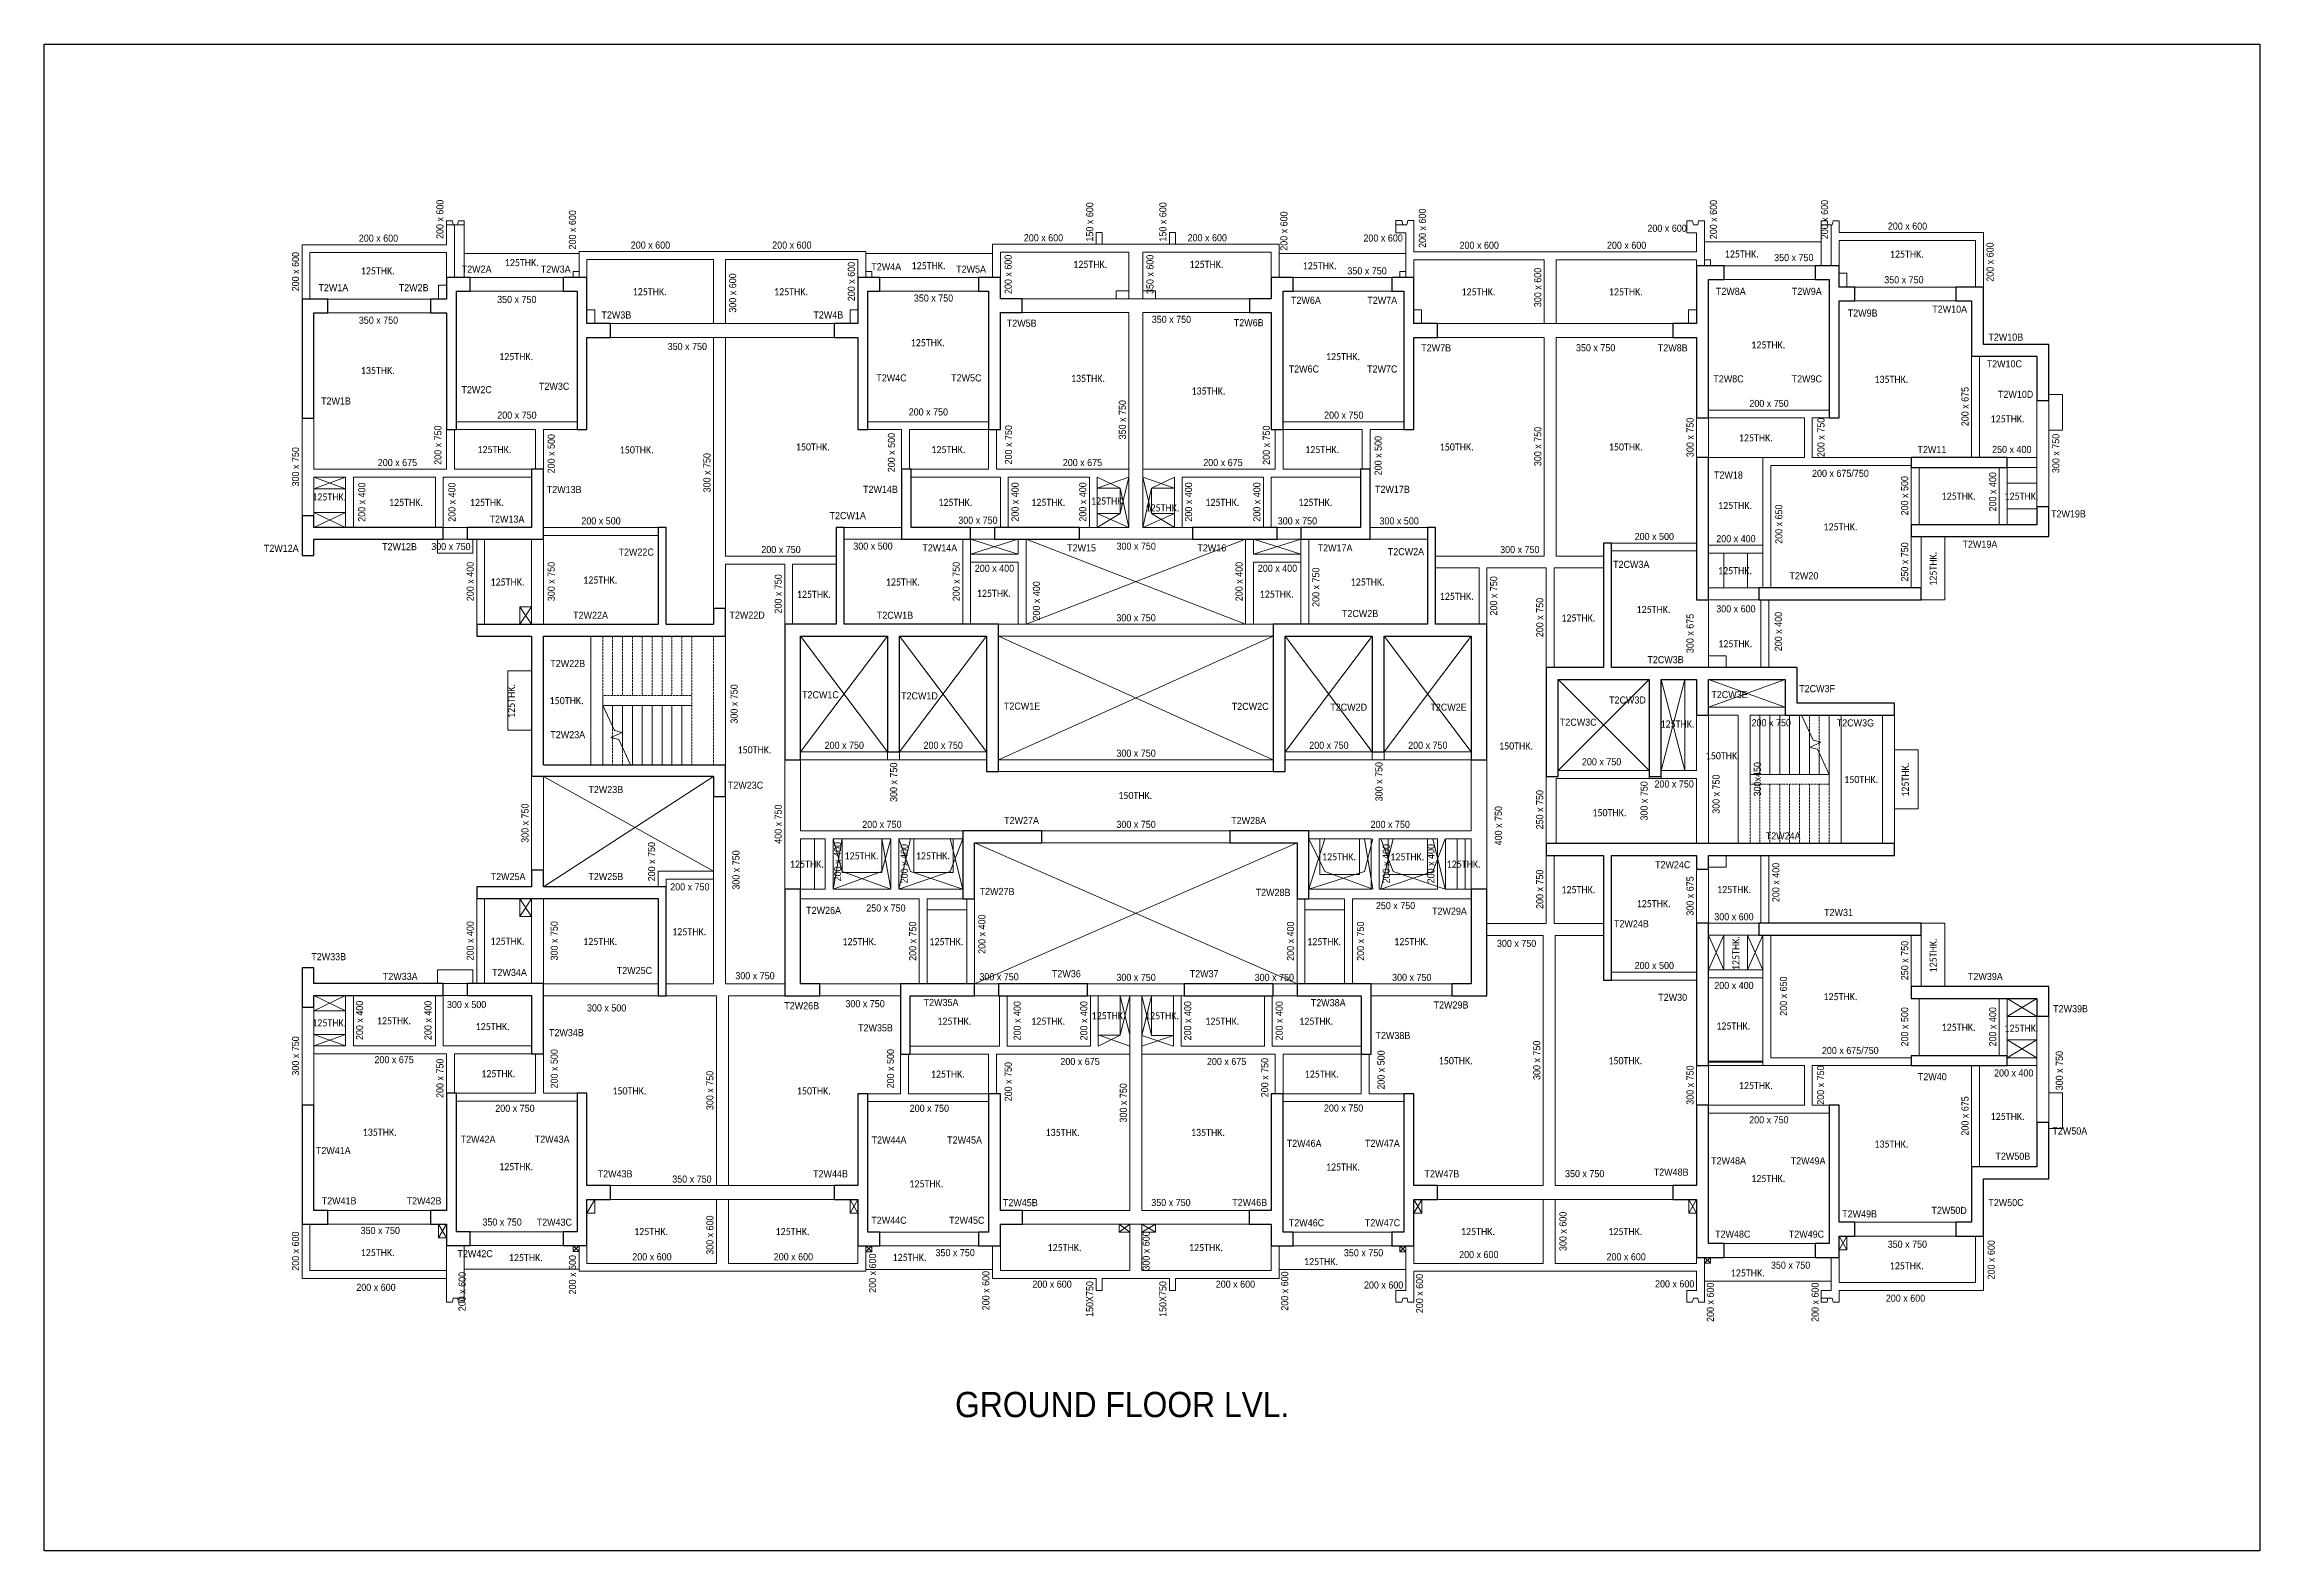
# Model space of a CAD drawing. Header units: millimetres. Extents: x -216021 to 149148, y -29455 to 8641.
# Drawn here: x -216021 to -160022, y -29455 to 8641 of the extents above; entities that cross this region are included whole.
import ezdxf

# ---------------------------------------------------------------- set-up
doc = ezdxf.new("R2010")
doc.units = ezdxf.units.MM
doc.header["$PDMODE"] = 35
doc.linetypes.add('GPL_Overhead', pattern=[4, 2.5, -1.5])
for name, color, linetype, lineweight in [('A-CUTOUT', 8, 'Continuous', 15), ('A-DETL-WIDE', 214, 'Continuous', 50), ('A-FLOR', 2, 'Continuous', 15), ('A-FLOR-IDEN', 11, 'Continuous', 15), ('Boundary', 40, 'Continuous', 30), ('G-ANNO-TEXT', 231, 'Continuous', 5), ('Origin', 40, 'Continuous', 30), ('S-BEAM', 12, 'Continuous', 15), ('S-BEAM-IDEN', 2, 'Continuous', 15), ('S-COL', 113, 'Continuous', 15), ('S-COL-IDEN', 211, 'Continuous', 15), ('S-STRS', 31, 'Continuous', 15), ('S-STRS-MBND', 31, 'GPL_Overhead', 15)]:
    doc.layers.add(name, color=color, linetype=linetype, lineweight=lineweight)
doc.styles.add('Arial', font='arial.ttf', dxfattribs={"width": 0.9, "height": 180})
doc.styles.add('Calibri', font='calibri.ttf', dxfattribs={"width": 0.9, "height": 180})

msp = doc.modelspace()

# ---------------------------------------------------------------- texts
at = {"layer": 'A-FLOR-IDEN', "lineweight": 5, "char_height": 180, "width": 1060.63, "attachment_point": 1, "style": 'Calibri'}
for s, insert in [('125THK.', (-173544, 3428)), ('125THK.', (-169371, 3425)), ('125THK.', (-208021, 3001)), ('125THK.', (-204382, 3210)), ('125THK.', (-194099, 3133)), ('125THK.', (-190013, 3166)), ('125THK.', (-187074, 3166)), ('125THK.', (-184213, 3130)), ('125THK.', (-201149, 2473)), ('125THK.', (-197574, 2473)), ('125THK.', (-180199, 2471)), ('125THK.', (-176474, 2471)), ('125THK.', (-194121, 1184)), ('125THK.', (-172874, 1128)), ('125THK.', (-204524, 833)), ('125THK.', (-183624, 833)), ('135THK.', (-208021, 482)), ('135THK.', (-190070, 282)), ('135THK.', (-169762, 258)), ('135THK.', (-187024, -37)), ('125THK.', (-166824, -742)), ('125THK.', (-205074, -1517)), ('150THK.', (-201476, -1527)), ('150THK.', (-197024, -1452)), ('125THK.', (-193599, -1517)), ('125THK.', (-184149, -1517)), ('150THK.', (-180749, -1452)), ('150THK.', (-176474, -1452)), ('125THK.', (-173187, -1222)), ('125THK.', (-209249, -2716)), ('125THK.', (-168062, -2697)), ('125THK.', (-166474, -2697)), ('125THK.', (-207309, -2854)), ('125THK.', (-205264, -2854)), ('125THK.', (-193424, -2854)), ('125THK.', (-191074, -2854)), ('125THK.', (-189562, -2820)), ('125THK.', (-188187, -2993)), ('125THK.', (-186674, -2854)), ('125THK.', (-184324, -2854)), ('125THK.', (-173712, -2932)), ('125THK.', (-171049, -3472)), ('125THK.', (-204742, -4867)), ('125THK.', (-202399, -4817)), ('125THK.', (-194749, -4867)), ('125THK.', (-182999, -4867)), ('125THK.', (-173712, -4582)), ('125THK.', (-196999, -5179)), ('125THK.', (-192449, -5154)), ('125THK.', (-185299, -5174)), ('125THK.', (-180749, -5229)), ('125THK.', (-175774, -5562)), ('125THK.', (-177674, -5777)), ('125THK.', (-173708, -6429)), ('150THK.', (-203249, -7867)), ('125THK.', (-175169, -8458)), ('150THK.', (-198499, -9112)), ('150THK.', (-179249, -9014)), ('150THK.', (-174024, -9262)), ('150THK.', (-170524, -9862)), ('150THK.', (-188874, -10267)), ('150THK.', (-176890, -10701)), ('125THK.', (-197174, -12002)), ('125THK.', (-195794, -11792)), ('125THK.', (-193989, -11792)), ('125THK.', (-183724, -11817)), ('125THK.', (-181999, -11817)), ('125THK.', (-180574, -12002)), ('125THK.', (-177674, -12649)), ('125THK.', (-173737, -12644)), ('125THK.', (-175771, -13001)), ('125THK.', (-204742, -13952)), ('125THK.', (-202399, -13957)), ('125THK.', (-200149, -13712)), ('125THK.', (-195849, -13962)), ('125THK.', (-193649, -13962)), ('125THK.', (-184099, -13962)), ('125THK.', (-181899, -13962)), ('125THK.', (-171049, -15352)), ('125THK.', (-209249, -16017)), ('125THK.', (-207614, -15964)), ('125THK.', (-205118, -16110)), ('125THK.', (-193449, -15974)), ('125THK.', (-191074, -15974)), ('125THK.', (-189549, -15834)), ('125THK.', (-188199, -15837)), ('125THK.', (-186674, -15974)), ('125THK.', (-184299, -15974)), ('125THK.', (-173758, -16095)), ('125THK.', (-168062, -16127)), ('125THK.', (-166474, -16152)), ('125THK.', (-204976, -17302)), ('125THK.', (-193612, -17312)), ('125THK.', (-184162, -17312)), ('150THK.', (-180774, -16974)), ('150THK.', (-176487, -16974)), ('150THK.', (-201662, -17737)), ('150THK.', (-196999, -17737)), ('125THK.', (-173187, -17602)), ('125THK.', (-166824, -18382)), ('135THK.', (-207974, -18782)), ('135THK.', (-190712, -18787)), ('135THK.', (-187037, -18787)), ('135THK.', (-169762, -19082)), ('125THK.', (-204524, -19652)), ('125THK.', (-194155, -20087)), ('125THK.', (-183624, -19662)), ('125THK.', (-172874, -19952)), ('125THK.', (-208024, -21825)), ('125THK.', (-201112, -21294)), ('125THK.', (-197537, -21294)), ('125THK.', (-190662, -21699)), ('125THK.', (-187087, -21699)), ('125THK.', (-180212, -21294)), ('125THK.', (-176487, -21294)), ('125THK.', (-204279, -21952)), ('125THK.', (-194580, -21947)), ('125THK.', (-184179, -22052)), ('125THK.', (-173392, -22340)), ('125THK.', (-169374, -22160))]:
    msp.add_mtext(s, dxfattribs=dict(at, insert=insert))
at = {"layer": 'A-FLOR-IDEN', "lineweight": 5, "char_height": 180, "width": 1060.63, "attachment_point": 1, "rotation": 90, "style": 'Calibri'}
for insert in [(-168366, -5052), (-204305, -8397), (-169070, -10388), (-173353, -14772), (-168366, -14832)]:
    msp.add_mtext('125THK.', dxfattribs=dict(at, insert=insert))
at = {"layer": 'G-ANNO-TEXT', "color": 7, "lineweight": 13, "char_height": 180, "width": 1702.78, "attachment_point": 1, "style": 'Arial'}
for insert in [(-171337, -2120), (-171088, -16714)]:
    msp.add_mtext('200 x 675/750', dxfattribs=dict(at, insert=insert))
at = {"layer": 'G-ANNO-TEXT', "lineweight": 5, "insert": (-192998, -25438), "char_height": 640, "width": 14123.93, "attachment_point": 1, "style": 'Arial'}
msp.add_mtext('GROUND FLOOR LVL.', dxfattribs=at)
at = {"layer": 'S-BEAM-IDEN', "lineweight": 5, "char_height": 180, "attachment_point": 1, "rotation": 90, "style": 'Arial'}
for s, insert, width in [('200 x 600', (-206111, 3717), 1176.08), ('150 x 600', (-189686, 3651), 1176.08), ('150 x 600', (-187836, 3651), 1176.08), ('200 x 600', (-173920, 3711), 1176.08), ('200 x 600', (-171111, 3711), 1176.08), ('200 x 600', (-202761, 3451), 1176.08), ('200 x 600', (-184777, 3420), 1176.08), ('200 x 600', (-181277, 3491), 1176.08), ('200 x 600', (-209761, 2394), 1176.08), ('200 x 600', (-166927, 2636), 1176.08), ('300 x 600', (-198712, 1854), 1176.08), ('200 x 600', (-195711, 2144), 1176.08), ('200 x 600', (-191748, 2325), 1176.08), ('350 x 600', (-188162, 2325), 1176.08), ('300 x 600', (-178361, 1994), 1176.08), ('350 x 750', (-188861, -1351), 1176.08), ('200 x 675', (-167561, -1018), 1176.08), ('200 x 750', (-206161, -1993), 1176.08), ('200 x 750', (-191739, -1984), 1176.08), ('200 x 750', (-185222, -1994), 1176.08), ('300 x 750', (-178361, -2028), 1176.08), ('300 x 750', (-174511, -1798), 1176.08), ('200 x 750', (-171202, -1798), 1176.08), ('300 x 750', (-209761, -2541), 1176.08), ('200 x 500', (-203298, -2210), 1176.08), ('200 x 500', (-194698, -2182), 1176.08), ('200 x 500', (-182396, -2259), 1176.08), ('300 x 750', (-165265, -2203), 1176.08), ('300 x 750', (-199361, -2691), 1176.08), ('200 x 400', (-166861, -3173), 1176.08), ('200 x 400', (-208087, -3436), 1176.08), ('200 x 400', (-205807, -3436), 1176.08), ('200 x 400', (-191573, -3431), 1176.08), ('200 x 400', (-189861, -3431), 1176.08), ('200 x 400', (-187188, -3431), 1176.08), ('200 x 400', (-185461, -3431), 1176.08), ('200 x 500', (-169086, -3273), 1176.08), ('200 x 650', (-172267, -3993), 1176.08), ('200 x 400', (-205346, -5443), 1176.08), ('300 x 750', (-203298, -5443), 1176.08), ('200 x 750', (-193061, -5443), 1176.08), ('200 x 400', (-185911, -5443), 1176.08), ('250 x 750', (-169086, -4948), 1176.08), ('200 x 750', (-197561, -5756), 1176.08), ('200 x 400', (-191033, -5933), 1176.08), ('200 x 750', (-183970, -5587), 1176.08), ('200 x 750', (-179475, -5806), 1176.08), ('200 x 750', (-178311, -6353), 1176.08), ('300 x 675', (-174511, -6756), 1176.08), ('200 x 400', (-172279, -6708), 1176.08), ('300 x 750', (-198675, -8539), 1176.08), ('300 x 750', (-182375, -10504), 1176.08), ('300x450', (-172809, -10379), 1031.77), ('300 x 750', (-194642, -10520), 1176.08), ('300 x 750', (-175673, -10991), 1176.08), ('300 x 750', (-173854, -10820), 1176.08), ('300 x 750', (-203961, -11553), 1176.08), ('400 x 750', (-197561, -11578), 1176.08), ('400 x 750', (-179356, -11618), 1176.08), ('250 x 750', (-178311, -11213), 1176.08), ('200 x 750', (-200761, -12527), 1176.08), ('300 x 750', (-198627, -12738), 1176.08), ('200 x 400', (-196060, -12527), 1176.08), ('200 x 400', (-194374, -12578), 1176.08), ('200 x 400', (-182191, -12578), 1176.08), ('200 x 400', (-181061, -12578), 1176.08), ('200 x 750', (-178311, -13226), 1176.08), ('200 x 400', (-172343, -13053), 1176.08), ('300 x 675', (-174511, -13396), 1176.08), ('200 x 400', (-192411, -14362), 1176.08), ('200 x 400', (-205346, -14528), 1176.08), ('300 x 750', (-203222, -14528), 1176.08), ('200 x 750', (-194161, -14538), 1176.08), ('200 x 400', (-184611, -14538), 1176.08), ('200 x 750', (-182842, -14538), 1176.08), ('250 x 750', (-169086, -15028), 1176.08), ('200 x 650', (-172150, -15928), 1176.08), ('200 x 400', (-208142, -16541), 1176.08), ('200 x 400', (-206413, -16541), 1176.08), ('200 x 400', (-191520, -16551), 1176.08), ('200 x 400', (-189836, -16551), 1176.08), ('200 x 400', (-187209, -16551), 1176.08), ('200 x 400', (-184897, -16551), 1176.08), ('200 x 500', (-169086, -16703), 1176.08), ('200 x 400', (-166861, -16703), 1176.08), ('300 x 750', (-209761, -17441), 1176.08), ('200 x 500', (-203222, -17765), 1176.08), ('200 x 500', (-194721, -17763), 1176.08), ('300 x 750', (-178386, -17551), 1176.08), ('200 x 750', (-206111, -18006), 1176.08), ('300 x 750', (-199286, -18313), 1176.08), ('200 x 750', (-191745, -18091), 1176.08), ('200 x 750', (-185261, -17988), 1176.08), ('200 x 500', (-182322, -17796), 1176.08), ('300 x 750', (-174511, -18178), 1176.08), ('200 x 750', (-171212, -18178), 1176.08), ('300 x 750', (-165176, -17812), 1176.08), ('300 x 750', (-188836, -18626), 1176.08), ('200 x 675', (-167561, -18958), 1176.08), ('300 x 600', (-199286, -21971), 1176.08), ('300 x 600', (-177723, -21877), 1176.08), ('200 x 600', (-209761, -22376), 1176.08), ('300 x 600', (-188259, -22372), 1176.08), ('200 x 600', (-166898, -22596), 1176.08), ('200 x 600', (-202761, -22973), 1176.08), ('200 x 600', (-195175, -22934), 1176.08), ('200 x 600', (-192311, -23375), 1176.08), ('200 x 600', (-205551, -23399), 1176.08), ('150X750', (-189686, -23543), 1089.49), ('150X750', (-187836, -23543), 1089.49), ('200 x 600', (-184757, -23386), 1176.08), ('200 x 600', (-181349, -23449), 1176.08), ('200 x 600', (-173997, -23670), 1176.08), ('200 x 600', (-171350, -23670), 1176.08)]:
    msp.add_mtext(s, dxfattribs=dict(at, insert=insert, width=width))
at = {"layer": 'S-BEAM-IDEN', "lineweight": 5, "char_height": 180, "width": 1176.08, "attachment_point": 1, "style": 'Arial'}
for s, insert in [('200 x 600', (-175499, 4078)), ('200 x 600', (-169421, 4133)), ('200 x 600', (-208071, 3828)), ('200 x 600', (-201196, 3653)), ('200 x 600', (-197621, 3653)), ('200 x 600', (-191261, 3838)), ('200 x 600', (-187121, 3838)), ('200 x 600', (-182676, 3831)), ('200 x 600', (-180246, 3648)), ('200 x 600', (-176521, 3648)), ('350 x 750', (-183082, 3001)), ('350 x 750', (-172295, 3336)), ('350 x 750', (-204575, 2278)), ('350 x 750', (-194041, 2313)), ('350 x 750', (-169512, 2776)), ('350 x 750', (-208071, 1752)), ('350 x 750', (-188027, 1774)), ('350 x 750', (-200264, 1088)), ('350 x 750', (-177304, 1057)), ('200 x 750', (-172921, -352)), ('200 x 750', (-204571, -647)), ('200 x 750', (-194171, -567)), ('200 x 750', (-183671, -647)), ('250 x 400', (-166786, -1515)), ('200 x 675', (-207592, -1847)), ('200 x 675', (-190277, -1847)), ('200 x 675', (-186725, -1847)), ('200 x 500', (-202446, -3322)), ('300 x 750', (-192918, -3306)), ('300 x 750', (-184843, -3322)), ('300 x 500', (-182271, -3322)), ('200 x 500', (-175821, -3717)), ('200 x 400', (-173758, -3772)), ('300 x 750', (-206239, -3970)), ('200 x 750', (-197896, -4047)), ('300 x 500', (-195571, -3961)), ('300 x 750', (-188918, -3961)), ('300 x 750', (-179221, -4047)), ('200 x 400', (-192500, -4521)), ('200 x 400', (-185346, -4521)), ('300 x 600', (-173758, -5546)), ('300 x 750', (-188921, -5772)), ('200 x 750', (-172865, -8427)), ('200 x 750', (-196296, -8997)), ('200 x 750', (-193796, -8997)), ('300 x 750', (-188921, -9197)), ('200 x 750', (-184046, -8997)), ('200 x 750', (-181546, -8997)), ('200 x 750', (-177153, -9415)), ('200 x 750', (-175320, -9975)), ('200 x 750', (-195346, -10997)), ('300 x 750', (-188921, -10997)), ('200 x 750', (-182496, -10997)), ('200 x 750', (-200200, -12576)), ('250 x 750', (-195244, -13112)), ('250 x 750', (-182362, -13051)), ('300 x 600', (-173808, -13332)), ('300 x 750', (-179302, -14007)), ('300 x 750', (-198554, -14825)), ('300 x 750', (-192384, -14850)), ('300 x 750', (-188921, -14867)), ('300 x 750', (-185426, -14867)), ('300 x 750', (-181953, -14867)), ('200 x 500', (-175821, -14567)), ('200 x 400', (-173808, -15071)), ('300 x 500', (-205843, -15553)), ('300 x 500', (-202304, -15639)), ('300 x 750', (-195771, -15532)), ('200 x 675', (-207676, -16946)), ('200 x 675', (-190337, -16994)), ('200 x 675', (-186632, -16994)), ('200 x 400', (-166736, -17284)), ('200 x 750', (-204621, -18177)), ('200 x 750', (-194146, -18177)), ('200 x 750', (-183675, -18171)), ('200 x 750', (-172925, -18468)), ('350 x 750', (-200148, -19967)), ('350 x 750', (-177581, -19830)), ('350 x 750', (-188039, -20560)), ('350 x 750', (-208025, -21268)), ('350 x 750', (-204946, -21054)), ('350 x 750', (-193494, -21827)), ('350 x 750', (-183170, -21830)), ('350 x 750', (-169425, -21615)), ('200 x 600', (-201158, -21932)), ('200 x 600', (-197583, -21932)), ('200 x 600', (-180258, -21876)), ('200 x 600', (-176533, -21932)), ('350 x 750', (-172376, -22145)), ('200 x 600', (-208134, -22705)), ('200 x 600', (-191045, -22625)), ('200 x 600', (-186410, -22625)), ('200 x 600', (-182663, -22646)), ('200 x 600', (-175306, -22617)), ('200 x 600', (-169471, -22979))]:
    msp.add_mtext(s, dxfattribs=dict(at, insert=insert))
at = {"layer": 'S-COL-IDEN', "lineweight": 5, "char_height": 180, "attachment_point": 1, "style": 'Arial'}
for s, insert, width in [('T2W2A', (-205470, 3044), 923.54), ('T2W3A', (-203471, 3044), 923.54), ('T2W4A', (-195116, 3105), 923.54), ('T2W5A', (-192972, 3043), 923.54), ('T2W1A', (-209092, 2576), 923.54), ('T2W2B', (-207062, 2576), 923.54), ('T2W6A', (-184508, 2256), 923.54), ('T2W7A', (-182578, 2256), 923.54), ('T2W8A', (-173768, 2482), 923.54), ('T2W9A', (-171847, 2482), 923.54), ('T2W3B', (-201938, 1886), 923.54), ('T2W4B', (-196580, 1886), 923.54), ('T2W6B', (-185954, 1690), 923.54), ('T2W9B', (-170435, 1934), 923.54), ('T2W10A', (-168298, 2033), 1075.06), ('T2W5B', (-191692, 1676), 923.54), ('T2W10B', (-166880, 1326), 1075.06), ('T2W7B', (-181216, 1053), 923.54), ('T2W8B', (-175235, 1053), 923.54), ('T2W10C', (-166923, 649), 1089.49), ('T2W3C', (-203517, 82), 937.97), ('T2W4C', (-194989, 294), 937.97), ('T2W5C', (-193098, 294), 937.97), ('T2W6C', (-184566, 520), 937.97), ('T2W7C', (-182584, 520), 937.97), ('T2W8C', (-173833, 270), 937.97), ('T2W9C', (-171853, 270), 937.97), ('T2W1B', (-209026, -291), 923.54), ('T2W2C', (-205476, -3), 937.97), ('T2W10D', (-166638, -122), 1089.49), ('T2W11', (-168672, -1519), 894.68), ('T2W18', (-173815, -2163), 894.68), ('T2W13B', (-203321, -2529), 1075.06), ('T2W14B', (-195325, -2524), 1075.06), ('T2W17B', (-182384, -2524), 1075.06), ('T2W13A', (-204765, -3277), 1075.06), ('T2CW1A', (-196172, -3189), 1118.35), ('T2W19B', (-165296, -3146), 1075.06), ('T2W19A', (-167533, -3912), 1075.06), ('T2W12A', (-210471, -4015), 1075.06), ('T2W12B', (-207482, -3974), 1075.06), ('T2W22C', (-201506, -4111), 1089.49), ('T2W14A', (-193825, -4005), 1075.06), ('T2W15', (-190167, -4005), 894.68), ('T2W16', (-186874, -4005), 894.68), ('T2W17A', (-183834, -4005), 1075.06), ('T2CW2A', (-182061, -4101), 1118.35), ('T2CW3A', (-176366, -4422), 1118.35), ('T2W20', (-171907, -4709), 894.68), ('T2W22A', (-202653, -5709), 1075.06), ('T2W22D', (-198702, -5704), 1089.49), ('T2CW1B', (-194976, -5709), 1118.35), ('T2CW2B', (-183220, -5665), 1118.35), ('T2W22B', (-203230, -6928), 1075.06), ('T2CW3B', (-175499, -6832), 1118.35), ('T2CW1C', (-196867, -7719), 1132.78), ('T2CW1D', (-194364, -7746), 1132.78), ('T2CW3E', (-173882, -7714), 1118.35), ('T2CW3F', (-171662, -7564), 1103.92), ('T2CW1E', (-191764, -8006), 1118.35), ('T2CW2C', (-186005, -8013), 1132.78), ('T2CW2D', (-183515, -8033), 1132.78), ('T2CW2E', (-180985, -8033), 1118.35), ('T2CW3D', (-176467, -7852), 1132.78), ('T2W23A', (-203230, -8729), 1075.06), ('T2CW3C', (-177711, -8414), 1132.78), ('T2CW3G', (-170713, -8431), 1147.21), ('T2W23C', (-198742, -10006), 1089.49), ('T2W23B', (-202268, -10116), 1075.06), ('T2W27A', (-191758, -10897), 1075.06), ('T2W28A', (-186018, -10899), 1075.06), ('T2W24A', (-172507, -11288), 1075.06), ('T2W25A', (-204738, -12316), 1075.06), ('T2W25B', (-202268, -12316), 1075.06), ('T2W24C', (-175305, -12018), 1089.49), ('T2W27B', (-192378, -12693), 1075.06), ('T2W28B', (-185401, -12717), 1075.06), ('T2W26A', (-196763, -13172), 1075.06), ('T2W29A', (-180943, -13192), 1075.06), ('T2W31', (-171032, -13224), 894.68), ('T2W24B', (-176343, -13511), 1075.06), ('T2W33B', (-209272, -14343), 1075.06), ('T2W33A', (-207463, -14843), 1075.06), ('T2W34A', (-204703, -14741), 1075.06), ('T2W25C', (-201551, -14692), 1089.49), ('T2W36', (-190551, -14774), 894.68), ('T2W37', (-187068, -14774), 894.68), ('T2W39A', (-167396, -14845), 1075.06), ('T2W26B', (-197316, -15583), 1075.06), ('T2W35A', (-193794, -15501), 1075.06), ('T2W38A', (-184007, -15507), 1075.06), ('T2W29B', (-180903, -15564), 1075.06), ('T2W30', (-175225, -15372), 894.68), ('T2W39B', (-165242, -15659), 1075.06), ('T2W35B', (-195451, -16142), 1075.06), ('T2W34B', (-203264, -16265), 1075.06), ('T2W38B', (-182371, -16336), 1075.06), ('T2W40', (-168662, -17377), 894.68), ('T2W42A', (-205496, -18960), 1075.06), ('T2W43A', (-203624, -18960), 1075.06), ('T2W44A', (-195109, -18979), 1075.06), ('T2W45A', (-193199, -18979), 1075.06), ('T2W50A', (-165261, -18751), 1075.06), ('T2W41A', (-209157, -19247), 1075.06), ('T2W46A', (-184616, -19064), 1075.06), ('T2W47A', (-182638, -19064), 1075.06), ('T2W48A', (-173887, -19504), 1075.06), ('T2W49A', (-171876, -19504), 1075.06), ('T2W50B', (-166701, -19389), 1075.06), ('T2W43B', (-202033, -19834), 1075.06), ('T2W44B', (-196588, -19834), 1075.06), ('T2W47B', (-181133, -19834), 1075.06), ('T2W48B', (-175339, -19791), 1075.06), ('T2W41B', (-209009, -20518), 1075.06), ('T2W42B', (-206862, -20518), 1075.06), ('T2W45B', (-191790, -20564), 1075.06), ('T2W46B', (-185992, -20558), 1075.06), ('T2W50C', (-166881, -20561), 1089.49), ('T2W43C', (-203575, -21058), 1089.49), ('T2W44C', (-195116, -21009), 1089.49), ('T2W45C', (-193150, -21009), 1089.49), ('T2W46C', (-184563, -21072), 1089.49), ('T2W47C', (-182641, -21072), 1089.49), ('T2W49B', (-170575, -20848), 1075.06), ('T2W50D', (-168318, -20759), 1089.49), ('T2W48C', (-173788, -21360), 1089.49), ('T2W49C', (-171925, -21360), 1089.49), ('T2W42C', (-205578, -21854), 1089.49)]:
    msp.add_mtext(s, dxfattribs=dict(at, insert=insert, width=width))

# ---------------------------------------------------------------- linework, layer by layer
at = {"layer": 'A-CUTOUT', "lineweight": 5}
for p, q in [((-209205, -2598), (-208405, -2303)), ((-208405, -2598), (-209205, -2303)), ((-189405, -2303), (-188830, -2583)), ((-188605, -2303), (-189405, -2583)), ((-188830, -3228), (-188605, -2303)), ((-188830, -2583), (-188605, -3578)), ((-188030, -3228), (-188255, -2303)), ((-188255, -2303), (-187455, -2581)), ((-188030, -2581), (-188255, -3578)), ((-187455, -2303), (-188030, -2581)), ((-209205, -3578), (-208405, -3198)), ((-208405, -3578), (-209205, -3198)), ((-188605, -3578), (-189405, -3228)), ((-189405, -3578), (-188830, -3228)), ((-188255, -3578), (-187455, -3228)), ((-187455, -3578), (-188030, -3228)), ((-192605, -3878), (-191405, -4253)), ((-191405, -3878), (-192605, -4254)), ((-191205, -3878), (-185655, -6028)), ((-185655, -3878), (-191205, -6028)), ((-185455, -4253), (-184255, -3878)), ((-184255, -4253), (-185455, -3878)), ((-204005, -6028), (-203705, -5588)), ((-204005, -5588), (-203705, -6028)), ((-196905, -6328), (-194705, -9253)), ((-196905, -9253), (-194705, -6328)), ((-194405, -6328), (-192205, -9253)), ((-194405, -9253), (-192205, -6328)), ((-191905, -6328), (-184955, -9453)), ((-184955, -6328), (-191905, -9453)), ((-184655, -6328), (-182455, -9253)), ((-184655, -9253), (-182455, -6328)), ((-182155, -6328), (-179955, -9253)), ((-182155, -9253), (-179955, -6328)), ((-177755, -7423), (-175455, -9723)), ((-177755, -9723), (-175455, -7423)), ((-175155, -7423), (-174555, -9723)), ((-175155, -9723), (-174555, -7423)), ((-173955, -7423), (-172015, -8123)), ((-173955, -8123), (-172015, -7423)), ((-203405, -9878), (-199105, -12273)), ((-199105, -9878), (-203405, -12663)), ((-195850, -12278), (-196080, -11453)), ((-195850, -11453), (-196080, -12723)), ((-194850, -11453), (-194620, -12723)), ((-194620, -11453), (-194850, -12278)), ((-194125, -12278), (-194420, -11453)), ((-194125, -11453), (-194420, -12723)), ((-193125, -12278), (-192805, -11453)), ((-193125, -11453), (-192805, -12723)), ((-192505, -11553), (-184355, -15123)), ((-184355, -11553), (-192505, -15123)), ((-183650, -12278), (-184055, -11453)), ((-183650, -11453), (-184055, -12723)), ((-182440, -12723), (-182650, -11453)), ((-182440, -11453), (-182650, -12278)), ((-182240, -11453), (-181925, -12278)), ((-181925, -11453), (-182240, -12723)), ((-180925, -12278), (-180610, -11453)), ((-180925, -11453), (-180610, -12723)), ((-194850, -12278), (-196080, -12723)), ((-195850, -12278), (-194620, -12723)), ((-193125, -12278), (-194420, -12723)), ((-194125, -12278), (-192805, -12723)), ((-184055, -12723), (-182650, -12278)), ((-183650, -12278), (-182440, -12723)), ((-182240, -12723), (-180925, -12278)), ((-181925, -12278), (-180610, -12723)), ((-204005, -13413), (-203705, -12973)), ((-204005, -12973), (-203705, -13413)), ((-173570, -14768), (-173955, -13888)), ((-173570, -13888), (-173955, -14768)), ((-172965, -14768), (-172580, -13888)), ((-172965, -13888), (-172580, -14768)), ((-209205, -15803), (-208405, -15413)), ((-208405, -15803), (-209205, -15413)), ((-188830, -15423), (-188580, -16418)), ((-188830, -16418), (-188580, -15423)), ((-188030, -16418), (-188280, -15423)), ((-188030, -15423), (-188280, -16423)), ((-166405, -15943), (-165655, -15488)), ((-165655, -15943), (-166405, -15488)), ((-209205, -16403), (-208405, -16688)), ((-208405, -16403), (-209205, -16688)), ((-189380, -16413), (-188580, -16693)), ((-188830, -16418), (-189380, -16693)), ((-187480, -16698), (-188280, -16423)), ((-187480, -16423), (-188280, -16698)), ((-166405, -16534), (-165655, -16988)), ((-165655, -16534), (-166405, -16988)), ((-202104, -20573), (-202304, -20923)), ((-195455, -20923), (-195654, -20573)), ((-195455, -20573), (-195654, -20923)), ((-181204, -20922), (-181404, -20573)), ((-181404, -20922), (-181204, -20573)), ((-174255, -20923), (-174455, -20573)), ((-174255, -20573), (-174455, -20923)), ((-205855, -21546), (-206054, -21201)), ((-206054, -21546), (-205855, -21201)), ((-188580, -21398), (-188855, -21198)), ((-188580, -21198), (-188855, -21398)), ((-187929, -21398), (-188280, -21198)), ((-188280, -21398), (-187929, -21198)), ((-202505, -21889), (-202654, -21739)), ((-202505, -21739), (-202654, -21889)), ((-195254, -21899), (-195104, -21749)), ((-195254, -21749), (-195104, -21899)), ((-181605, -21898), (-181754, -21748)), ((-181605, -21748), (-181754, -21898)), ((-170455, -21848), (-170655, -21498)), ((-170455, -21498), (-170655, -21848)), ((-173904, -22187), (-174054, -22038)), ((-173904, -22038), (-174054, -22187))]:
    msp.add_line(p, q, dxfattribs=at)
at = {"layer": 'A-DETL-WIDE'}
msp.add_line((-172580, -17088), (-173955, -17088), dxfattribs=at)
at = {"layer": 'A-FLOR'}
for p, q in [((-205705, 4177), (-205855, 4177)), ((-205855, 4177), (-205855, 4072)), ((-205855, 4072), (-205684, 4072)), ((-205684, 4072), (-205705, 4177)), ((-205655, 4072), (-205655, 2747)), ((-205655, 4072), (-205405, 4072)), ((-205555, 4177), (-205576, 4072)), ((-205405, 4177), (-205555, 4177)), ((-205405, 2747), (-205405, 4177)), ((-181705, 4182), (-181855, 4182)), ((-181855, 4182), (-181855, 4072)), ((-181855, 4072), (-181683, 4072)), ((-181683, 4072), (-181705, 4182)), ((-181555, 4182), (-181577, 4072)), ((-181405, 4182), (-181555, 4182)), ((-181405, 4072), (-181405, 4182)), ((-174355, 4177), (-174505, 4177)), ((-174505, 4177), (-174505, 4072)), ((-174334, 4072), (-174355, 4177)), ((-174205, 4177), (-174226, 4072)), ((-174055, 4177), (-174205, 4177)), ((-174055, 4072), (-174055, 4177)), ((-171105, 4177), (-171105, 3042)), ((-170955, 4177), (-171105, 4177)), ((-171105, 4072), (-170855, 4072)), ((-170934, 4072), (-170955, 4177)), ((-170855, 3042), (-170855, 4072)), ((-170805, 4177), (-170826, 4072)), ((-170655, 4177), (-170805, 4177)), ((-170655, 4072), (-170655, 4177)), ((-171105, 3642), (-174055, 3642)), ((-202505, 3347), (-205405, 3347)), ((-202655, 2747), (-202655, 2896)), ((-202655, 2896), (-202505, 2896)), ((-192055, 3347), (-195255, 3347)), ((-195255, 2897), (-195106, 2897)), ((-195106, 2897), (-195106, 2747)), ((-181605, 3347), (-184805, 3347)), ((-181756, 2747), (-181756, 2897)), ((-181756, 2897), (-181606, 2897)), ((-181606, 2897), (-181606, 2747)), ((-174055, 3193), (-173905, 3193)), ((-173905, 3043), (-174055, 3043)), ((-173905, 3193), (-173905, 3043)), ((-170655, 2853), (-170455, 2853)), ((-170455, 2853), (-170455, 2503)), ((-206056, 2197), (-206056, 2547)), ((-206056, 2547), (-205856, 2547)), ((-205856, 2547), (-205856, 2197)), ((-188930, 2207), (-188930, 2407)), ((-188930, 2407), (-188605, 2407)), ((-188255, 2407), (-187930, 2407)), ((-187930, 2407), (-187930, 2207)), ((-170455, 2503), (-170655, 2503)), ((-202305, 1922), (-202105, 1922)), ((-202105, 1922), (-202105, 1577)), ((-195655, 1577), (-195655, 1927)), ((-195655, 1927), (-195455, 1927)), ((-181405, 1927), (-181205, 1927)), ((-181205, 1927), (-181205, 1577)), ((-174456, 1927), (-174256, 1927)), ((-174456, 1577), (-174456, 1927)), ((-174256, 1927), (-174256, 1577)), ((-174256, 1577), (-174456, 1577)), ((-167305, 752), (-167305, 752)), ((-165005, -218), (-165355, -218)), ((-165005, -1118), (-165005, -218)), ((-165355, -1118), (-165005, -1118)), ((-194105, -2103), (-192155, -2103)), ((-191955, -2103), (-188605, -2103)), ((-188255, -2103), (-184905, -2103)), ((-184705, -2103), (-182755, -2103)), ((-173955, -1808), (-172580, -1808)), ((-168830, -3508), (-168830, -2058)), ((-208405, -2598), (-209205, -2598)), ((-188830, -2583), (-189405, -2583)), ((-188830, -3228), (-188830, -2583)), ((-187455, -2581), (-188030, -2581)), ((-188030, -2581), (-188030, -3228)), ((-165655, -2458), (-166405, -2458)), ((-209205, -3198), (-208405, -3198)), ((-189405, -3228), (-188830, -3228)), ((-188030, -3228), (-187455, -3228)), ((-187455, -3228), (-187455, -3578)), ((-166405, -3108), (-165655, -3108)), ((-206085, -3878), (-206085, -4228)), ((-205185, -4228), (-205185, -3878)), ((-167980, -5408), (-167980, -3808)), ((-206085, -4228), (-205185, -4228)), ((-173570, -4228), (-173570, -5108)), ((-172965, -5108), (-172965, -4228)), ((-204005, -6028), (-204005, -5588)), ((-204005, -5588), (-203705, -5588)), ((-168580, -5408), (-167980, -5408)), ((-203705, -7203), (-204305, -7203)), ((-204305, -7203), (-204305, -8703)), ((-203705, -7203), (-204305, -7203)), ((-204305, -7203), (-204305, -8703)), ((-203705, -8703), (-203705, -7203)), ((-174255, -7123), (-174255, -7123)), ((-173955, -6823), (-173505, -6823)), ((-173505, -7123), (-173955, -7123)), ((-173505, -6823), (-173505, -7123)), ((-174555, -7423), (-174555, -9723)), ((-169555, -8323), (-170605, -8323)), ((-204305, -8703), (-203705, -8703)), ((-204305, -8703), (-203705, -8703)), ((-194405, -9453), (-194705, -9453)), ((-182155, -9453), (-182455, -9453)), ((-179555, -9453), (-179555, -12723)), ((-168655, -9198), (-169255, -9198)), ((-168655, -9198), (-169255, -9198)), ((-168655, -10698), (-168655, -9198)), ((-168655, -10698), (-168655, -9198)), ((-203405, -9578), (-203405, -9578)), ((-203405, -9578), (-202205, -9578)), ((-175155, -9923), (-175455, -9923)), ((-169255, -10698), (-168655, -10698)), ((-169255, -10698), (-168655, -10698)), ((-196555, -12723), (-196555, -11453)), ((-195850, -11453), (-195850, -12303)), ((-194850, -12303), (-194850, -11453)), ((-194045, -11453), (-194045, -12303)), ((-193045, -12303), (-193045, -11453)), ((-183780, -11453), (-183780, -12353)), ((-182780, -12353), (-182780, -11453)), ((-182055, -11453), (-182055, -12353)), ((-181055, -12353), (-181055, -11453)), ((-180305, -11453), (-180305, -11453)), ((-180305, -11453), (-180109, -11453)), ((-180305, -12723), (-180305, -11453)), ((-180109, -11453), (-180109, -12723)), ((-195850, -12303), (-194850, -12303)), ((-194045, -12303), (-193045, -12303)), ((-178055, -13598), (-178055, -11873)), ((-174255, -13588), (-174255, -12223)), ((-173505, -12173), (-173955, -12173)), ((-173505, -11873), (-173505, -12173)), ((-183780, -12353), (-182780, -12353)), ((-182055, -12353), (-181055, -12353)), ((-204005, -13413), (-204005, -12973)), ((-204005, -12973), (-203705, -12973)), ((-203705, -13413), (-204005, -13413)), ((-193705, -13249), (-193705, -12974)), ((-193705, -12974), (-192705, -12974)), ((-192705, -13249), (-193705, -13249)), ((-184155, -13248), (-184155, -12973)), ((-184155, -12973), (-183155, -12973)), ((-183155, -13248), (-184155, -13248)), ((-173570, -13888), (-173570, -14768)), ((-172965, -14768), (-172965, -13888)), ((-167980, -13588), (-168580, -13588)), ((-167980, -15188), (-167980, -13588)), ((-205185, -14763), (-206085, -14763)), ((-206085, -14763), (-206085, -15113)), ((-205185, -15113), (-205185, -14763)), ((-172907, -14968), (-173955, -14968)), ((-172580, -14968), (-172903, -14968)), ((-188830, -16418), (-188830, -15423)), ((-188030, -15423), (-188030, -15923)), ((-208405, -15803), (-209205, -15803)), ((-188030, -15923), (-188030, -15923)), ((-188030, -15923), (-188030, -16423)), ((-165655, -15943), (-166405, -15943)), ((-209205, -16403), (-208405, -16403)), ((-189380, -16418), (-188830, -16418)), ((-188030, -16423), (-187480, -16423)), ((-166405, -16534), (-165655, -16534)), ((-205855, -16888), (-209205, -16888)), ((-203705, -16888), (-205655, -16888)), ((-192155, -16898), (-194130, -16898)), ((-188580, -16898), (-191955, -16898)), ((-184905, -16898), (-188280, -16898)), ((-182730, -16898), (-184705, -16898)), ((-172580, -17188), (-173955, -17188)), ((-168830, -16938), (-168830, -16938)), ((-167305, -17188), (-167305, -17188)), ((-165005, -17878), (-165355, -17878)), ((-165005, -18778), (-165005, -17878)), ((-165355, -18778), (-165005, -18778)), ((-202304, -20923), (-202304, -20573)), ((-202104, -20573), (-202104, -20923)), ((-195654, -20923), (-195654, -20573)), ((-195654, -20573), (-195455, -20573)), ((-181404, -20922), (-181404, -20573)), ((-181204, -20573), (-181204, -20922)), ((-174455, -20923), (-174455, -20573)), ((-206054, -21546), (-206054, -21201)), ((-206054, -21201), (-205855, -21201)), ((-202104, -20923), (-202304, -20923)), ((-195455, -20923), (-195654, -20923)), ((-188855, -21398), (-188855, -21198)), ((-187929, -21198), (-187929, -21398)), ((-181204, -20922), (-181404, -20922)), ((-174255, -20923), (-174455, -20923)), ((-205855, -21546), (-206054, -21546)), ((-205405, -23073), (-205405, -21738)), ((-202654, -21889), (-202654, -21739)), ((-202654, -21739), (-202505, -21739)), ((-195254, -21899), (-195254, -21749)), ((-195254, -21749), (-195104, -21749)), ((-195104, -21749), (-195104, -21899)), ((-188580, -21398), (-188855, -21398)), ((-187929, -21398), (-188280, -21398)), ((-181754, -21898), (-181754, -21748)), ((-181754, -21748), (-181605, -21748)), ((-170455, -21498), (-170455, -21848)), ((-205405, -22338), (-202505, -22338)), ((-202505, -21889), (-202654, -21889)), ((-195255, -22348), (-192055, -22348)), ((-195104, -21899), (-195254, -21899)), ((-184805, -22348), (-181605, -22348)), ((-181605, -21898), (-181754, -21898)), ((-174054, -22187), (-174054, -22038)), ((-173904, -22187), (-174054, -22187)), ((-173904, -22038), (-173904, -22187)), ((-170455, -21848), (-170655, -21848)), ((-174055, -22638), (-170855, -22638)), ((-205855, -23073), (-205855, -23173)), ((-205855, -23173), (-205705, -23173)), ((-205705, -23173), (-205685, -23073)), ((-205655, -23073), (-205405, -23073)), ((-205575, -23073), (-205555, -23173)), ((-205555, -23173), (-205405, -23173)), ((-205405, -23173), (-205405, -23073)), ((-181855, -23073), (-181855, -23173)), ((-181855, -23173), (-181705, -23173)), ((-181705, -23173), (-181685, -23073)), ((-181575, -23073), (-181555, -23173)), ((-181555, -23173), (-181405, -23173)), ((-181405, -23173), (-181405, -23073)), ((-174505, -23073), (-174505, -23173)), ((-174505, -23173), (-174355, -23173)), ((-174355, -23173), (-174335, -23073)), ((-174225, -23073), (-174205, -23173)), ((-174205, -23173), (-174055, -23173)), ((-174055, -23173), (-174055, -23073)), ((-170935, -23073), (-171105, -23073)), ((-171105, -23073), (-171105, -23173)), ((-171105, -23173), (-170955, -23173)), ((-170955, -23173), (-170935, -23073)), ((-170825, -23073), (-170805, -23173)), ((-170805, -23173), (-170655, -23173)), ((-170655, -23173), (-170655, -23073))]:
    msp.add_line(p, q, dxfattribs=at)
at = {"layer": 'Boundary'}
msp.add_lwpolyline([(-216021, 8641), (-160022, 8641), (-160022, -29455), (-216021, -29455)], close=True, dxfattribs=at)
at = {"layer": 'Origin'}
msp.add_point((-184655, -6328), dxfattribs=at)
at = {"layer": 'S-BEAM'}
for p, q in [((-205855, 4072), (-205655, 4072)), ((-205855, 4072), (-205855, 3572)), ((-205655, 2747), (-205655, 4072)), ((-181855, 3872), (-181855, 4072)), ((-181605, 4072), (-181855, 4072)), ((-181605, 4072), (-181577, 4072)), ((-181405, 3392), (-181405, 4072)), ((-174505, 3872), (-174505, 4072)), ((-174255, 4072), (-174334, 4072)), ((-174255, 4072), (-174226, 4072)), ((-174055, 3042), (-174055, 4072)), ((-170855, 4072), (-170826, 4072)), ((-170855, 4072), (-170855, 3042)), ((-170655, 3877), (-170655, 4072)), ((-209505, 3572), (-209305, 3572)), ((-209505, 3572), (-209505, 2197)), ((-205855, 3572), (-209305, 3572)), ((-209305, 2197), (-209305, 3372)), ((-209305, 3372), (-205855, 3372)), ((-205855, 3372), (-205855, 2747)), ((-202505, 3397), (-202305, 3397)), ((-202505, 3397), (-202505, 2747)), ((-199105, 3397), (-202305, 3397)), ((-199105, 3397), (-198805, 3397)), ((-195455, 3397), (-198805, 3397)), ((-195455, 3397), (-195255, 3397)), ((-195255, 2747), (-195255, 3397)), ((-192055, 3582), (-191855, 3582)), ((-192055, 3582), (-192055, 2747)), ((-188605, 3582), (-191855, 3582)), ((-191855, 2747), (-191855, 3382)), ((-191855, 3382), (-188605, 3382)), ((-189430, 3877), (-189280, 3877)), ((-189430, 3877), (-189430, 3582)), ((-189280, 3582), (-189430, 3582)), ((-189280, 3582), (-189280, 3877)), ((-188605, 3582), (-188255, 3582)), ((-188605, 3382), (-188605, 2407)), ((-185005, 3582), (-188255, 3582)), ((-188255, 2407), (-188255, 3382)), ((-188255, 3382), (-185005, 3382)), ((-187580, 3877), (-187430, 3877)), ((-187580, 3877), (-187580, 3582)), ((-187430, 3582), (-187580, 3582)), ((-187430, 3582), (-187430, 3877)), ((-185005, 3582), (-184805, 3582)), ((-185005, 3382), (-185005, 2747)), ((-184805, 2747), (-184805, 3582)), ((-181855, 3872), (-181605, 3872)), ((-181605, 3872), (-181605, 2747)), ((-178105, 3392), (-181405, 3392)), ((-178105, 3392), (-177805, 3392)), ((-174255, 3392), (-177805, 3392)), ((-174505, 3872), (-174255, 3872)), ((-174255, 3872), (-174255, 3392)), ((-167205, 3877), (-170655, 3877)), ((-170655, 3042), (-170655, 3677)), ((-170655, 3677), (-167205, 3677)), ((-167205, 3877), (-167005, 3877)), ((-167205, 3677), (-167205, 2502)), ((-167005, 2502), (-167005, 3877)), ((-202305, 2747), (-202305, 3197)), ((-202305, 3197), (-199105, 3197)), ((-199105, 3197), (-199105, 1577)), ((-198805, 1577), (-198805, 3197)), ((-198805, 3197), (-195455, 3197)), ((-195455, 3197), (-195455, 2747)), ((-181405, 2747), (-181405, 3192)), ((-181405, 3192), (-178105, 3192)), ((-178105, 3192), (-178105, 1577)), ((-177805, 1577), (-177805, 3192)), ((-177805, 3192), (-174255, 3192)), ((-174255, 3192), (-174255, 3042)), ((-171255, 3042), (-173555, 3042)), ((-202905, 2747), (-205255, 2747)), ((-205255, 2397), (-202905, 2397)), ((-192405, 2747), (-194905, 2747)), ((-194905, 2397), (-192405, 2397)), ((-188605, 2407), (-188605, 2207)), ((-188255, 2207), (-188255, 2407)), ((-181955, 2747), (-184455, 2747)), ((-184455, 2397), (-181955, 2397)), ((-173555, 2692), (-171255, 2692)), ((-167705, 2502), (-170255, 2502)), ((-206255, 2197), (-208855, 2197)), ((-208855, 1847), (-206255, 1847)), ((-185555, 2207), (-191305, 2207)), ((-191305, 1857), (-188605, 1857)), ((-188605, 1857), (-188605, -2103)), ((-188255, 1857), (-185555, 1857)), ((-188255, -2103), (-188255, 1857)), ((-170255, 2152), (-167705, 2152)), ((-196055, 1577), (-201705, 1577)), ((-201705, 1227), (-199105, 1227)), ((-199105, 1227), (-198805, 1227)), ((-199105, 1227), (-198805, 1227)), ((-199105, 1227), (-199105, -5628)), ((-198805, 1227), (-196055, 1227)), ((-198805, -4303), (-198805, 1227)), ((-174855, 1577), (-180805, 1577)), ((-180805, 1227), (-178105, 1227)), ((-178105, 1227), (-178105, -4303)), ((-177805, 1227), (-174855, 1227)), ((-177805, -4303), (-177805, 1227)), ((-167305, -1808), (-167305, 752)), ((-167105, -1808), (-167105, 752)), ((-165655, -368), (-165655, -3058)), ((-165355, -3058), (-165355, -368)), ((-209505, -813), (-209505, -3288)), ((-209205, -2103), (-209205, -813)), ((-205855, -1103), (-205855, -2103)), ((-205655, -2103), (-205655, -1103)), ((-202555, -903), (-205605, -903)), ((-205605, -1103), (-203605, -1103)), ((-203605, -1103), (-203605, -2103)), ((-203405, -2103), (-203405, -1103)), ((-203405, -1103), (-202555, -1103)), ((-192155, -903), (-195205, -903)), ((-195205, -1103), (-194355, -1103)), ((-194355, -1103), (-194355, -2103)), ((-194155, -1103), (-192155, -1103)), ((-194155, -2103), (-194155, -1103)), ((-192155, -1103), (-192155, -2103)), ((-191955, -2103), (-191955, -1103)), ((-184905, -1103), (-184905, -2103)), ((-181655, -903), (-184705, -903)), ((-184705, -2103), (-184705, -1103)), ((-184705, -1103), (-182705, -1103)), ((-182705, -1103), (-182705, -2103)), ((-182505, -2103), (-182505, -1103)), ((-182505, -1103), (-181655, -1103)), ((-174255, -808), (-174255, -1808)), ((-170905, -608), (-173955, -608)), ((-173955, -1808), (-173955, -808)), ((-173955, -808), (-171530, -808)), ((-171530, -808), (-171530, -1808)), ((-171330, -1808), (-171330, -808)), ((-171330, -808), (-170905, -808)), ((-209205, -2103), (-205855, -2103)), ((-205655, -2103), (-203705, -2103)), ((-188605, -2103), (-188605, -2303)), ((-188255, -2303), (-188255, -2103)), ((-172580, -1808), (-172580, -1908)), ((-171530, -1808), (-172580, -1808)), ((-172580, -1908), (-172580, -2008)), ((-172580, -2008), (-172580, -5108)), ((-172380, -2008), (-168830, -2008)), ((-172380, -5108), (-172380, -2008)), ((-168830, -1808), (-171330, -1808)), ((-168630, -3508), (-168630, -2058)), ((-166605, -2058), (-166605, -3508)), ((-165655, -1808), (-166405, -1808)), ((-166405, -3508), (-166405, -2058)), ((-166405, -2058), (-165655, -2058)), ((-209205, -3288), (-209205, -2303)), ((-209205, -2303), (-208405, -2303)), ((-208405, -2303), (-208405, -3578)), ((-208205, -3578), (-208205, -2303)), ((-208205, -2303), (-206135, -2303)), ((-206135, -2303), (-206135, -3578)), ((-205935, -3578), (-205935, -2303)), ((-205935, -2303), (-203705, -2303)), ((-194105, -2303), (-191855, -2303)), ((-191855, -2303), (-191855, -3578)), ((-191655, -3578), (-191655, -2303)), ((-191655, -2303), (-189605, -2303)), ((-189605, -2303), (-189605, -3578)), ((-189405, -3578), (-189405, -2303)), ((-188605, -2303), (-188605, -3578)), ((-188255, -3578), (-188255, -2303)), ((-187455, -2303), (-187455, -3578)), ((-187255, -3578), (-187255, -2303)), ((-187255, -2303), (-185205, -2303)), ((-185205, -2303), (-185205, -3578)), ((-185005, -3578), (-185005, -2303)), ((-185005, -2303), (-182755, -2303)), ((-205335, -3578), (-205935, -3578)), ((-205935, -3878), (-205335, -3878)), ((-205090, -3878), (-205090, -6028)), ((-204890, -6028), (-204890, -3878)), ((-203705, -3878), (-203705, -6028)), ((-200505, -3578), (-203405, -3578)), ((-203405, -3778), (-200505, -3778)), ((-203405, -6028), (-203405, -3878)), ((-194355, -3578), (-195805, -3578)), ((-195805, -3878), (-194355, -3878)), ((-192805, -3878), (-192805, -6028)), ((-192005, -3578), (-192605, -3578)), ((-192605, -3878), (-192005, -3878)), ((-192605, -6028), (-192605, -3878)), ((-191405, -3878), (-191405, -4253)), ((-191205, -6028), (-191205, -3878)), ((-188605, -3578), (-189855, -3578)), ((-189855, -3878), (-187000, -3878)), ((-187000, -3578), (-188255, -3578)), ((-185655, -3878), (-185655, -6028)), ((-185455, -4253), (-185455, -3878)), ((-184255, -3578), (-184855, -3578)), ((-184855, -3878), (-184255, -3878)), ((-184255, -3878), (-184255, -6028)), ((-184055, -6028), (-184055, -3878)), ((-181055, -3578), (-182505, -3578)), ((-182505, -3878), (-181055, -3878)), ((-168830, -3808), (-168830, -5108)), ((-168580, -5108), (-168580, -3808)), ((-196005, -4303), (-198805, -4303)), ((-192605, -4253), (-191405, -4253)), ((-191405, -4254), (-192605, -4254)), ((-192605, -4453), (-191405, -4453)), ((-191405, -4253), (-191405, -4253)), ((-191405, -4253), (-191405, -4254)), ((-191405, -4453), (-191405, -6028)), ((-184255, -4253), (-185455, -4253)), ((-185455, -4253), (-184255, -4253)), ((-185455, -6028), (-185455, -4453)), ((-185455, -4453), (-184255, -4453)), ((-184255, -4253), (-184255, -4253)), ((-184255, -4253), (-184255, -4253)), ((-178105, -4303), (-180855, -4303)), ((-176605, -4303), (-177805, -4303)), ((-174255, -3973), (-176405, -3973)), ((-176405, -4173), (-174255, -4173)), ((-172580, -4028), (-173955, -4028)), ((-173955, -4228), (-172580, -4228)), ((-198805, -4503), (-197305, -4503)), ((-198805, -5628), (-198805, -4503)), ((-197305, -4503), (-197305, -6028)), ((-197105, -6028), (-197105, -4503)), ((-197105, -4503), (-196005, -4503)), ((-180855, -4603), (-179755, -4603)), ((-179755, -4603), (-179755, -6028)), ((-179555, -4603), (-178055, -4603)), ((-179555, -6028), (-179555, -4603)), ((-178055, -4603), (-178055, -7123)), ((-177855, -7123), (-177855, -4603)), ((-177855, -4603), (-176605, -4603)), ((-172680, -5108), (-173955, -5108)), ((-173955, -7123), (-173955, -5408)), ((-173955, -5408), (-172680, -5408)), ((-172630, -5408), (-172630, -7123)), ((-172430, -7123), (-172430, -5408)), ((-184955, -6028), (-191905, -6028)), ((-202205, -6328), (-202205, -9578)), ((-198805, -9578), (-198805, -6328)), ((-191905, -6328), (-184955, -6328)), ((-203705, -7349), (-203705, -8553)), ((-203405, -8553), (-203405, -7349)), ((-201905, -9578), (-201905, -7828)), ((-174255, -8323), (-174255, -9723)), ((-172015, -8123), (-173955, -8123)), ((-173955, -11573), (-173955, -8323)), ((-173955, -8323), (-173205, -8323)), ((-173205, -8323), (-173205, -11573)), ((-170905, -8323), (-170905, -10073)), ((-170605, -11573), (-170605, -8323)), ((-169555, -8323), (-169555, -11573)), ((-169255, -11573), (-169255, -8323)), ((-197305, -9453), (-197305, -12723)), ((-194705, -9253), (-196905, -9253)), ((-196905, -9453), (-194705, -9453)), ((-196905, -11253), (-196905, -9453)), ((-194705, -9253), (-194705, -9453)), ((-194705, -9253), (-194705, -9453)), ((-194405, -9453), (-194705, -9453)), ((-194405, -9453), (-194405, -9253)), ((-192205, -9253), (-194405, -9253)), ((-194405, -9453), (-194405, -9253)), ((-194405, -9453), (-192205, -9453)), ((-184955, -9453), (-191905, -9453)), ((-182455, -9253), (-184655, -9253)), ((-184655, -9453), (-182455, -9453)), ((-182455, -9253), (-182455, -9453)), ((-182455, -9253), (-182455, -9453)), ((-182155, -9453), (-182455, -9453)), ((-182155, -9453), (-182155, -9253)), ((-179955, -9253), (-182155, -9253)), ((-182155, -9453), (-182155, -9253)), ((-182155, -9453), (-179955, -9453)), ((-179955, -9453), (-179955, -11253)), ((-179555, -12723), (-179555, -9453)), ((-203705, -9878), (-203705, -12248)), ((-203405, -12248), (-203405, -9878)), ((-191905, -9753), (-184955, -9753)), ((-178055, -9873), (-178055, -11573)), ((-177805, -11573), (-177805, -9923)), ((-177805, -9923), (-175455, -9923)), ((-175455, -9723), (-177755, -9723)), ((-175455, -9873), (-175455, -9923)), ((-175455, -9873), (-175455, -9923)), ((-175155, -9923), (-175455, -9923)), ((-174555, -9723), (-175155, -9723)), ((-175155, -9923), (-175155, -9873)), ((-175155, -9923), (-175155, -9873)), ((-175155, -9923), (-174255, -9923)), ((-174255, -9723), (-174555, -9723)), ((-174255, -9923), (-174255, -11573)), ((-172905, -10073), (-172905, -9823)), ((-199105, -10378), (-199105, -12473)), ((-198805, -15123), (-198805, -10378)), ((-192805, -11253), (-196905, -11253)), ((-196905, -12723), (-196905, -11453)), ((-196905, -11453), (-196280, -11453)), ((-196280, -11453), (-196280, -12723)), ((-196080, -11453), (-194620, -11453)), ((-196080, -12723), (-196080, -11453)), ((-194620, -11453), (-194620, -12723)), ((-194420, -11453), (-192805, -11453)), ((-194420, -12723), (-194420, -11453)), ((-186055, -11253), (-190805, -11253)), ((-190805, -11553), (-186055, -11553)), ((-179955, -11253), (-184055, -11253)), ((-184055, -11453), (-182480, -11453)), ((-182480, -11453), (-182480, -12723)), ((-182280, -11453), (-180805, -11453)), ((-182280, -12723), (-182280, -11453)), ((-180805, -11453), (-180805, -12723)), ((-180605, -11453), (-179955, -11453)), ((-180605, -12723), (-180605, -11453)), ((-179955, -11453), (-179955, -12723)), ((-200505, -12273), (-200305, -12273)), ((-200505, -12273), (-200505, -12663)), ((-199105, -12273), (-200305, -12273)), ((-199105, -12273), (-199105, -12473)), ((-178055, -11873), (-178055, -13598)), ((-177855, -13598), (-177855, -11873)), ((-173955, -13588), (-173955, -12223)), ((-172630, -11873), (-172630, -13588)), ((-172430, -13588), (-172430, -11873)), ((-200305, -12663), (-200305, -12473)), ((-200305, -12473), (-199105, -12473)), ((-199105, -12473), (-199105, -15123)), ((-196280, -12723), (-196905, -12723)), ((-194620, -12723), (-196080, -12723)), ((-192805, -12723), (-194420, -12723)), ((-182480, -12723), (-184055, -12723)), ((-180805, -12723), (-182280, -12723)), ((-179955, -12723), (-180605, -12723)), ((-205090, -12963), (-205090, -15113)), ((-204890, -15113), (-204890, -12963)), ((-203705, -12963), (-203705, -15113)), ((-203405, -15113), (-203405, -12963)), ((-196905, -12973), (-193905, -12973)), ((-193905, -12973), (-193905, -15123)), ((-193705, -15123), (-193705, -12973)), ((-193705, -12973), (-192805, -12973)), ((-192705, -12973), (-192705, -12974)), ((-192705, -12974), (-192705, -13249)), ((-192705, -13249), (-192705, -15123)), ((-192505, -15123), (-192505, -12973)), ((-184355, -12973), (-184355, -15123)), ((-184155, -15123), (-184155, -12973)), ((-184055, -12973), (-183155, -12973)), ((-183155, -12973), (-183155, -15123)), ((-182955, -15123), (-182955, -12973)), ((-182955, -12973), (-179955, -12973)), ((-178055, -13598), (-179555, -13598)), ((-179555, -13898), (-178130, -13898)), ((-178130, -13898), (-178130, -20223)), ((-176605, -13598), (-177855, -13598)), ((-177830, -13898), (-176605, -13898)), ((-177830, -20223), (-177830, -13898)), ((-172680, -13588), (-173955, -13588)), ((-173955, -13888), (-172680, -13888)), ((-172580, -13888), (-172580, -16988)), ((-172380, -16988), (-172380, -13888)), ((-168830, -13888), (-168830, -15188)), ((-168580, -15188), (-168580, -13888)), ((-205335, -15113), (-205935, -15113)), ((-174255, -14823), (-176405, -14823)), ((-176405, -15023), (-174255, -15023)), ((-172580, -14768), (-173955, -14768)), ((-173955, -14968), (-172580, -14968)), ((-208405, -15413), (-208405, -16688)), ((-208205, -16688), (-208205, -15413)), ((-206135, -15413), (-206135, -16688)), ((-205935, -15413), (-205335, -15413)), ((-205935, -16688), (-205935, -15413)), ((-200505, -15123), (-203405, -15123)), ((-203405, -15423), (-200505, -15423)), ((-199105, -15123), (-200305, -15123)), ((-200305, -15423), (-199030, -15423)), ((-199030, -15423), (-199030, -20223)), ((-197305, -15123), (-198805, -15123)), ((-198730, -15423), (-197305, -15423)), ((-198730, -20223), (-198730, -15423)), ((-194380, -15123), (-196415, -15123)), ((-196415, -15423), (-194380, -15423)), ((-191905, -15123), (-192505, -15123)), ((-192505, -15423), (-191905, -15423)), ((-191880, -15423), (-191880, -16698)), ((-191680, -16698), (-191680, -15423)), ((-187205, -15123), (-189655, -15123)), ((-189655, -15423), (-187205, -15423)), ((-189580, -15423), (-189580, -16698)), ((-189380, -16698), (-189380, -15423)), ((-188580, -15423), (-188280, -15423)), ((-188580, -15423), (-188580, -16698)), ((-188280, -16698), (-188280, -15423)), ((-187480, -15423), (-187480, -16698)), ((-187280, -16698), (-187280, -15423)), ((-185180, -15423), (-185180, -16698)), ((-184980, -16698), (-184980, -15423)), ((-184355, -15123), (-184955, -15123)), ((-184955, -15423), (-184355, -15423)), ((-180445, -15123), (-182480, -15123)), ((-182480, -15423), (-180445, -15423)), ((-168630, -16938), (-168630, -15488)), ((-166605, -15488), (-166605, -16938)), ((-166405, -16938), (-166405, -15488)), ((-209505, -15713), (-209505, -18188)), ((-209205, -16688), (-209205, -15713)), ((-165655, -15938), (-165655, -18628)), ((-165355, -18628), (-165355, -15938)), ((-209205, -16888), (-209205, -16688)), ((-208405, -16688), (-209205, -16688)), ((-206135, -16688), (-208205, -16688)), ((-203705, -16688), (-205935, -16688)), ((-191880, -16698), (-194130, -16698)), ((-189580, -16698), (-191680, -16698)), ((-188580, -16698), (-188580, -16898)), ((-188280, -16898), (-188280, -16698)), ((-185180, -16698), (-187280, -16698)), ((-182730, -16698), (-184980, -16698)), ((-209205, -18188), (-209205, -16888)), ((-205855, -16888), (-205855, -17888)), ((-205655, -17888), (-205655, -16888)), ((-203605, -16888), (-203605, -17888)), ((-203405, -17888), (-203405, -16888)), ((-194380, -16898), (-194380, -17898)), ((-194180, -17898), (-194180, -16898)), ((-192155, -16898), (-192155, -17898)), ((-191955, -17898), (-191955, -16898)), ((-188580, -16898), (-188580, -20848)), ((-188280, -20848), (-188280, -16898)), ((-184905, -16898), (-184905, -17898)), ((-184705, -17898), (-184705, -16898)), ((-182730, -16898), (-182730, -17898)), ((-182530, -17898), (-182530, -16898)), ((-174255, -17188), (-174255, -18188)), ((-173955, -18188), (-173955, -17188)), ((-172580, -16988), (-172580, -17088)), ((-172580, -17088), (-172580, -17188)), ((-172580, -17188), (-171530, -17188)), ((-168830, -16988), (-172380, -16988)), ((-171530, -17188), (-171530, -18188)), ((-171330, -17188), (-168830, -17188)), ((-171330, -18188), (-171330, -17188)), ((-167305, -19748), (-167305, -17188)), ((-167105, -19748), (-167105, -17188)), ((-165655, -16988), (-166405, -16988)), ((-166405, -17188), (-165655, -17188)), ((-203605, -17888), (-205605, -17888)), ((-202555, -17888), (-203405, -17888)), ((-194380, -17898), (-195205, -17898)), ((-192155, -17898), (-194180, -17898)), ((-182730, -17898), (-184705, -17898)), ((-181655, -17898), (-182530, -17898)), ((-205605, -18088), (-202555, -18088)), ((-195205, -18098), (-192155, -18098)), ((-184705, -18098), (-181655, -18098)), ((-171530, -18188), (-173955, -18188)), ((-173955, -18388), (-170905, -18388)), ((-170905, -18188), (-171330, -18188)), ((-199030, -20223), (-201705, -20223)), ((-201705, -20573), (-196055, -20573)), ((-198730, -20223), (-199030, -20223)), ((-198730, -20223), (-199030, -20223)), ((-199030, -20573), (-199030, -22188)), ((-196055, -20223), (-198730, -20223)), ((-198730, -22188), (-198730, -20573)), ((-178130, -20223), (-180805, -20223)), ((-180805, -20573), (-174855, -20573)), ((-178130, -20573), (-178130, -22188)), ((-174855, -20223), (-177830, -20223)), ((-177830, -22188), (-177830, -20573)), ((-209505, -21198), (-209505, -22573)), ((-209305, -22373), (-209305, -21198)), ((-206255, -20848), (-208855, -20848)), ((-208855, -21198), (-206255, -21198)), ((-188580, -20848), (-191295, -20848)), ((-191295, -21198), (-185565, -21198)), ((-188580, -21198), (-188580, -21398)), ((-185565, -20848), (-188280, -20848)), ((-188280, -21398), (-188280, -21198)), ((-167705, -21148), (-170255, -21148)), ((-205855, -21738), (-205855, -22373)), ((-202905, -21388), (-205255, -21388)), ((-205255, -21738), (-202905, -21738)), ((-202505, -21738), (-202505, -22388)), ((-202305, -22188), (-202305, -21738)), ((-195455, -21748), (-195455, -22188)), ((-195255, -22388), (-195255, -21748)), ((-192405, -21398), (-194905, -21398)), ((-194905, -21748), (-192405, -21748)), ((-192055, -21748), (-192055, -22573)), ((-191855, -22373), (-191855, -21748)), ((-188580, -21398), (-188580, -22373)), ((-188280, -22373), (-188280, -21398)), ((-185005, -21748), (-185005, -22373)), ((-184805, -22573), (-184805, -21748)), ((-181955, -21398), (-184455, -21398)), ((-184455, -21748), (-181955, -21748)), ((-181605, -21748), (-181605, -22873)), ((-181405, -22188), (-181405, -21748)), ((-171255, -21688), (-173555, -21688)), ((-170255, -21498), (-167705, -21498)), ((-167205, -21498), (-167205, -22673)), ((-167005, -22873), (-167005, -21498)), ((-205855, -22373), (-209305, -22373)), ((-205855, -22373), (-205855, -22573)), ((-205855, -22373), (-205855, -23073)), ((-202305, -22388), (-202505, -22388)), ((-199030, -22188), (-202305, -22188)), ((-202305, -22388), (-199030, -22388)), ((-198730, -22388), (-199030, -22388)), ((-195455, -22188), (-198730, -22188)), ((-198730, -22388), (-195455, -22388)), ((-195255, -22388), (-195455, -22388)), ((-188580, -22373), (-191855, -22373)), ((-185005, -22373), (-188280, -22373)), ((-178130, -22188), (-181405, -22188)), ((-181405, -22388), (-178130, -22388)), ((-181405, -23073), (-181405, -22388)), ((-177830, -22388), (-178130, -22388)), ((-174255, -22188), (-177830, -22188)), ((-177830, -22388), (-174255, -22388)), ((-174255, -22038), (-174255, -22188)), ((-174255, -22388), (-174255, -22873)), ((-174055, -23073), (-174055, -22038)), ((-173555, -22038), (-171255, -22038)), ((-170855, -22038), (-170855, -22873)), ((-170655, -22673), (-170655, -22038)), ((-209305, -22573), (-209505, -22573)), ((-209305, -22573), (-205855, -22573)), ((-191855, -22573), (-192055, -22573)), ((-191855, -22573), (-189430, -22573)), ((-189430, -22573), (-189430, -22873)), ((-189280, -22873), (-189430, -22873)), ((-189280, -22573), (-188580, -22573)), ((-189280, -22873), (-189280, -22573)), ((-188280, -22573), (-188580, -22573)), ((-188280, -22573), (-187580, -22573)), ((-187580, -22573), (-187580, -22873)), ((-187430, -22873), (-187580, -22873)), ((-187430, -22573), (-185005, -22573)), ((-187430, -22873), (-187430, -22573)), ((-184805, -22573), (-185005, -22573)), ((-181855, -23073), (-181855, -22873)), ((-181605, -22873), (-181855, -22873)), ((-174505, -23073), (-174505, -22873)), ((-174255, -22873), (-174505, -22873)), ((-171105, -23073), (-171105, -22873)), ((-170855, -22873), (-171105, -22873)), ((-167205, -22673), (-170655, -22673)), ((-170655, -23073), (-170655, -22873)), ((-170655, -22873), (-167205, -22873)), ((-167005, -22873), (-167205, -22873)), ((-205655, -23073), (-205685, -23073)), ((-181685, -23073), (-181605, -23073)), ((-181575, -23073), (-181605, -23073)), ((-174335, -23073), (-174255, -23073)), ((-174225, -23073), (-174255, -23073)), ((-171105, -23073), (-170855, -23073)), ((-170825, -23073), (-170855, -23073))]:
    msp.add_line(p, q, dxfattribs=at)
at = {"layer": 'S-COL', "lineweight": 25}
for p, q in [((-174255, 3042), (-174255, 1577)), ((-173555, 3042), (-174255, 3042)), ((-173555, 2692), (-173555, 3042)), ((-170655, 3042), (-171255, 3042)), ((-171255, 3042), (-171255, 2692)), ((-170655, 2502), (-170655, 3042)), ((-205255, 2747), (-205855, 2747)), ((-205855, 2747), (-205855, 2197)), ((-205605, 2397), (-205255, 2397)), ((-205605, -1103), (-205605, 2397)), ((-205255, 2397), (-205255, 2747)), ((-202305, 2747), (-202905, 2747)), ((-202905, 2747), (-202905, 2397)), ((-202905, 2397), (-202555, 2397)), ((-202555, 2397), (-202555, -1103)), ((-202305, 1577), (-202305, 2747)), ((-195455, 2747), (-195455, 1577)), ((-194905, 2747), (-195455, 2747)), ((-195205, -1103), (-195205, 2397)), ((-195205, 2397), (-194905, 2397)), ((-194905, 2397), (-194905, 2747)), ((-191855, 2747), (-192405, 2747)), ((-192405, 2747), (-192405, 2397)), ((-192405, 2397), (-192155, 2397)), ((-192155, 2397), (-192155, -1103)), ((-191855, 2207), (-191855, 2747)), ((-184455, 2747), (-185005, 2747)), ((-185005, 2747), (-185005, 2207)), ((-184705, -1103), (-184705, 2397)), ((-184705, 2397), (-184455, 2397)), ((-184455, 2397), (-184455, 2747)), ((-181405, 2747), (-181955, 2747)), ((-181955, 2747), (-181955, 2397)), ((-181955, 2397), (-181655, 2397)), ((-181655, 2397), (-181655, -1103)), ((-181405, 1577), (-181405, 2747)), ((-173955, -808), (-173955, 2692)), ((-173955, 2692), (-173555, 2692)), ((-171255, 2692), (-170905, 2692)), ((-170905, 2692), (-170905, -808)), ((-170255, 2502), (-170655, 2502)), ((-170255, 2152), (-170255, 2502)), ((-167005, 2502), (-167705, 2502)), ((-167705, 2502), (-167705, 2152)), ((-167005, 1052), (-167005, 2502)), ((-209505, 2197), (-209505, -813)), ((-208855, 2197), (-209505, 2197)), ((-209205, -813), (-209205, 1847)), ((-209205, 1847), (-208855, 1847)), ((-208855, 1847), (-208855, 2197)), ((-205855, 2197), (-206255, 2197)), ((-206255, 2197), (-206255, 1847)), ((-206255, 1847), (-205855, 1847)), ((-205855, 1847), (-205855, -1103)), ((-191305, 2207), (-191855, 2207)), ((-191855, -1103), (-191855, 1857)), ((-191855, 1857), (-191305, 1857)), ((-191305, 1857), (-191305, 2207)), ((-185005, 2207), (-185555, 2207)), ((-185555, 2207), (-185555, 1857)), ((-185555, 1857), (-185005, 1857)), ((-185005, 1857), (-185005, -1103)), ((-170655, -808), (-170655, 2152)), ((-170655, 2152), (-170255, 2152)), ((-167705, 2152), (-167305, 2152)), ((-167305, 2152), (-167305, 752)), ((-201705, 1577), (-202305, 1577)), ((-202305, -1103), (-202305, 1227)), ((-202305, 1227), (-201705, 1227)), ((-201705, 1227), (-201705, 1577)), ((-195455, 1577), (-196055, 1577)), ((-196055, 1577), (-196055, 1227)), ((-196055, 1227), (-195455, 1227)), ((-195455, 1227), (-195455, -1103)), ((-180805, 1577), (-181405, 1577)), ((-181405, -1103), (-181405, 1227)), ((-181405, 1227), (-180805, 1227)), ((-180805, 1227), (-180805, 1577)), ((-174255, 1577), (-174855, 1577)), ((-174855, 1577), (-174855, 1227)), ((-174855, 1227), (-174255, 1227)), ((-174255, 1227), (-174255, -808)), ((-167305, 752), (-165655, 752)), ((-165355, 1052), (-167005, 1052)), ((-165655, 752), (-165655, -368)), ((-165355, -368), (-165355, 1052)), ((-165655, -368), (-165355, -368)), ((-209505, -813), (-209205, -813)), ((-205855, -1103), (-205605, -1103)), ((-202555, -1103), (-202305, -1103)), ((-195455, -1103), (-195205, -1103)), ((-192155, -1103), (-191855, -1103)), ((-185005, -1103), (-184705, -1103)), ((-181655, -1103), (-181405, -1103)), ((-174255, -808), (-173955, -808)), ((-170905, -808), (-170655, -808)), ((-203405, -2103), (-203705, -2103)), ((-203705, -2103), (-203705, -3578)), ((-203405, -3878), (-203405, -2103)), ((-194105, -2103), (-194355, -2103)), ((-194355, -2103), (-194355, -3878)), ((-194105, -3578), (-194105, -2103)), ((-182505, -2103), (-182755, -2103)), ((-182755, -2103), (-182755, -3578)), ((-182505, -3878), (-182505, -2103)), ((-173955, -1808), (-174255, -1808)), ((-174255, -1808), (-174255, -5408)), ((-173955, -5408), (-173955, -1808)), ((-166405, -1808), (-168830, -1808)), ((-168830, -1808), (-168830, -2058)), ((-168830, -2058), (-166405, -2058)), ((-166405, -2058), (-166405, -1808)), ((-209205, -3288), (-209505, -3288)), ((-209505, -3288), (-209505, -4288)), ((-209205, -3578), (-209205, -3288)), ((-165355, -3058), (-165655, -3058)), ((-165655, -3058), (-165655, -3508)), ((-165355, -3808), (-165355, -3058)), ((-205935, -3578), (-209205, -3578)), ((-209205, -4288), (-209205, -3878)), ((-209205, -3878), (-205935, -3878)), ((-205935, -3878), (-205935, -3578)), ((-203705, -3578), (-205335, -3578)), ((-205335, -3578), (-205335, -3878)), ((-205335, -3878), (-203405, -3878)), ((-200305, -3578), (-200505, -3578)), ((-200505, -3578), (-200505, -6028)), ((-200305, -6028), (-200305, -3578)), ((-195805, -3578), (-196005, -3578)), ((-196005, -3578), (-196005, -6028)), ((-195805, -6028), (-195805, -3578)), ((-194355, -3878), (-192605, -3878)), ((-192605, -3578), (-194105, -3578)), ((-192605, -3878), (-192605, -3578)), ((-189855, -3578), (-192005, -3578)), ((-192005, -3578), (-192005, -3878)), ((-192005, -3878), (-189855, -3878)), ((-189855, -3878), (-189855, -3578)), ((-184855, -3578), (-187000, -3578)), ((-187000, -3578), (-187000, -3878)), ((-187000, -3878), (-184855, -3878)), ((-184855, -3878), (-184855, -3578)), ((-182755, -3578), (-184255, -3578)), ((-184255, -3578), (-184255, -3878)), ((-184255, -3878), (-182505, -3878)), ((-180855, -3578), (-181055, -3578)), ((-181055, -3578), (-181055, -6028)), ((-180855, -6028), (-180855, -3578)), ((-165655, -3508), (-168830, -3508)), ((-168830, -3508), (-168830, -3808)), ((-168830, -3808), (-165355, -3808)), ((-209505, -4288), (-209205, -4288)), ((-176405, -3973), (-176605, -3973)), ((-176605, -3973), (-176605, -7123)), ((-176405, -7123), (-176405, -3973)), ((-174255, -5408), (-173955, -5408)), ((-168580, -5108), (-172680, -5108)), ((-172680, -5108), (-172680, -5408)), ((-172680, -5408), (-168580, -5408)), ((-168580, -5408), (-168580, -5108)), ((-205090, -6028), (-205090, -6328)), ((-205090, -6028), (-200505, -6028)), ((-200305, -6028), (-199105, -6028)), ((-199105, -5628), (-199105, -6028)), ((-198805, -5628), (-199105, -5628)), ((-198805, -6328), (-198805, -5628)), ((-196005, -6028), (-197305, -6028)), ((-197305, -6028), (-197305, -9453)), ((-191905, -6028), (-195805, -6028)), ((-191905, -9753), (-191905, -6028)), ((-184955, -6028), (-184955, -9753)), ((-181055, -6028), (-184955, -6028)), ((-179555, -6028), (-180855, -6028)), ((-179555, -9453), (-179555, -6028)), ((-205090, -6328), (-203705, -6328)), ((-203705, -6328), (-203705, -9878)), ((-203405, -9578), (-203405, -6328)), ((-203405, -6328), (-198805, -6328)), ((-196905, -6328), (-194705, -6328)), ((-196905, -9453), (-196905, -6328)), ((-194705, -6328), (-194705, -9253)), ((-194405, -6328), (-192205, -6328)), ((-194405, -9253), (-194405, -6328)), ((-192205, -6328), (-192205, -9753)), ((-184655, -9753), (-184655, -6328)), ((-184655, -6328), (-182455, -6328)), ((-182455, -6328), (-182455, -9253)), ((-182155, -9253), (-182155, -6328)), ((-182155, -6328), (-179955, -6328)), ((-179955, -6328), (-179955, -9453)), ((-176605, -7123), (-178055, -7123)), ((-178055, -7123), (-178055, -9873)), ((-171715, -7123), (-176405, -7123)), ((-171715, -8023), (-171715, -7123)), ((-177755, -7423), (-175455, -7423)), ((-177755, -9873), (-177755, -7423)), ((-175455, -7423), (-175455, -9873)), ((-175155, -7423), (-174255, -7423)), ((-175155, -9873), (-175155, -7423)), ((-174255, -7423), (-174255, -8323)), ((-173955, -8323), (-173955, -7423)), ((-173955, -7423), (-172015, -7423)), ((-172015, -7423), (-172015, -8323)), ((-174255, -8323), (-173955, -8323)), ((-172015, -8323), (-169255, -8323)), ((-169255, -8023), (-171715, -8023)), ((-169255, -8323), (-169255, -8023)), ((-197305, -9453), (-196905, -9453)), ((-194705, -9253), (-194405, -9253)), ((-182455, -9253), (-182155, -9253)), ((-179955, -9453), (-179555, -9453)), ((-199105, -9878), (-203705, -9878)), ((-203405, -9578), (-198805, -9578)), ((-199105, -9878), (-199105, -10378)), ((-198805, -9878), (-198805, -9578)), ((-198805, -10378), (-198805, -9878)), ((-192205, -9753), (-191905, -9753)), ((-184955, -9753), (-184655, -9753)), ((-178055, -9873), (-177755, -9873)), ((-175455, -9873), (-175155, -9873)), ((-199105, -10378), (-198805, -10378)), ((-192805, -11253), (-192805, -12973)), ((-190805, -11253), (-192805, -11253)), ((-192505, -12973), (-192505, -11553)), ((-192505, -11553), (-190805, -11553)), ((-190805, -11553), (-190805, -11253)), ((-184055, -11253), (-186055, -11253)), ((-186055, -11253), (-186055, -11553)), ((-186055, -11553), (-184355, -11553)), ((-184355, -11553), (-184355, -12973)), ((-184055, -12973), (-184055, -11253)), ((-169255, -11573), (-178055, -11573)), ((-178055, -11573), (-178055, -11873)), ((-169255, -11873), (-169255, -11573)), ((-203405, -12248), (-203705, -12248)), ((-203705, -12248), (-203705, -12663)), ((-203405, -12663), (-203405, -12248)), ((-178055, -11873), (-176605, -11873)), ((-176605, -11873), (-176605, -15023)), ((-176405, -11873), (-174255, -11873)), ((-176405, -15023), (-176405, -11873)), ((-174255, -11873), (-174255, -12223)), ((-174255, -12223), (-173955, -12223)), ((-173955, -11873), (-169255, -11873)), ((-173955, -12223), (-173955, -11873)), ((-203705, -12663), (-205090, -12663)), ((-205090, -12663), (-205090, -12963)), ((-200305, -12663), (-203405, -12663)), ((-200305, -15423), (-200305, -12663)), ((-196905, -12723), (-197305, -12723)), ((-197305, -12723), (-197305, -15423)), ((-196905, -15123), (-196905, -12723)), ((-179555, -12723), (-179955, -12723)), ((-179955, -12723), (-179955, -15123)), ((-179555, -15423), (-179555, -12723)), ((-205090, -12963), (-200505, -12963)), ((-200505, -12963), (-200505, -15423)), ((-192805, -12973), (-192505, -12973)), ((-184355, -12973), (-184055, -12973)), ((-173955, -13588), (-174255, -13588)), ((-174255, -13588), (-174255, -17188)), ((-173955, -17188), (-173955, -13588)), ((-168580, -13588), (-172680, -13588)), ((-172680, -13588), (-172680, -13888)), ((-172680, -13888), (-168580, -13888)), ((-168580, -13888), (-168580, -13588)), ((-209205, -14713), (-209505, -14713)), ((-209505, -14713), (-209505, -15713)), ((-209205, -15113), (-209205, -14713)), ((-205935, -15113), (-209205, -15113)), ((-205935, -15413), (-205935, -15113)), ((-203405, -15113), (-205335, -15113)), ((-205335, -15113), (-205335, -15413)), ((-203405, -16888), (-203405, -15113)), ((-176605, -15023), (-176405, -15023)), ((-209205, -15413), (-205935, -15413)), ((-209205, -15713), (-209205, -15413)), ((-205335, -15413), (-203705, -15413)), ((-203705, -15413), (-203705, -16888)), ((-200505, -15423), (-200305, -15423)), ((-197305, -15423), (-196415, -15423)), ((-196415, -15123), (-196905, -15123)), ((-196415, -15423), (-196415, -15123)), ((-192505, -15123), (-194380, -15123)), ((-194380, -15123), (-194380, -16898)), ((-194130, -15423), (-192505, -15423)), ((-194130, -16898), (-194130, -15423)), ((-192505, -15423), (-192505, -15123)), ((-189655, -15123), (-191905, -15123)), ((-191905, -15123), (-191905, -15423)), ((-191905, -15423), (-189655, -15423)), ((-189655, -15423), (-189655, -15123)), ((-184955, -15123), (-187205, -15123)), ((-187205, -15123), (-187205, -15423)), ((-187205, -15423), (-184955, -15423)), ((-184955, -15423), (-184955, -15123)), ((-182480, -15123), (-184355, -15123)), ((-184355, -15123), (-184355, -15423)), ((-184355, -15423), (-182730, -15423)), ((-182730, -15423), (-182730, -16898)), ((-182480, -16898), (-182480, -15123)), ((-179955, -15123), (-180445, -15123)), ((-180445, -15123), (-180445, -15423)), ((-180445, -15423), (-179555, -15423)), ((-165355, -15188), (-168830, -15188)), ((-168830, -15188), (-168830, -15488)), ((-168830, -15488), (-165655, -15488)), ((-165655, -15488), (-165655, -15938)), ((-165355, -15938), (-165355, -15188)), ((-209505, -15713), (-209205, -15713)), ((-165655, -15938), (-165355, -15938)), ((-203705, -16888), (-203405, -16888)), ((-194380, -16898), (-194130, -16898)), ((-182730, -16898), (-182480, -16898)), ((-174255, -17188), (-173955, -17188)), ((-166405, -16938), (-168830, -16938)), ((-168830, -16938), (-168830, -17188)), ((-168830, -17188), (-166405, -17188)), ((-166405, -17188), (-166405, -16938)), ((-205605, -17888), (-205855, -17888)), ((-205855, -17888), (-205855, -20848)), ((-205605, -21388), (-205605, -17888)), ((-202555, -17888), (-202555, -21388)), ((-202305, -17888), (-202555, -17888)), ((-202305, -20223), (-202305, -17888)), ((-195205, -17898), (-195455, -17898)), ((-195455, -17898), (-195455, -20223)), ((-195205, -21398), (-195205, -17898)), ((-191855, -17898), (-192155, -17898)), ((-192155, -17898), (-192155, -21398)), ((-191855, -20848), (-191855, -17898)), ((-184705, -17898), (-185005, -17898)), ((-185005, -17898), (-185005, -20848)), ((-184705, -21398), (-184705, -17898)), ((-181405, -17898), (-181655, -17898)), ((-181655, -17898), (-181655, -21398)), ((-181405, -20223), (-181405, -17898)), ((-209505, -18188), (-209505, -21198)), ((-209205, -18188), (-209505, -18188)), ((-209205, -20848), (-209205, -18188)), ((-173955, -18188), (-174255, -18188)), ((-174255, -18188), (-174255, -20223)), ((-173955, -21688), (-173955, -18188)), ((-170905, -18188), (-170905, -21688)), ((-170655, -18188), (-170905, -18188)), ((-170655, -21148), (-170655, -18188)), ((-165355, -18628), (-165655, -18628)), ((-165655, -18628), (-165655, -19748)), ((-165355, -20048), (-165355, -18628)), ((-167305, -19748), (-167305, -21148)), ((-165655, -19748), (-167305, -19748)), ((-167005, -21498), (-167005, -20048)), ((-167005, -20048), (-165355, -20048)), ((-201705, -20223), (-202305, -20223)), ((-202305, -20573), (-201705, -20573)), ((-202305, -21738), (-202305, -20573)), ((-201705, -20573), (-201705, -20223)), ((-195455, -20223), (-196055, -20223)), ((-196055, -20223), (-196055, -20573)), ((-196055, -20573), (-195455, -20573)), ((-195455, -20573), (-195455, -21748)), ((-180805, -20223), (-181405, -20223)), ((-181405, -21748), (-181405, -20573)), ((-181405, -20573), (-180805, -20573)), ((-180805, -20573), (-180805, -20223)), ((-174255, -20223), (-174855, -20223)), ((-174855, -20223), (-174855, -20573)), ((-174855, -20573), (-174255, -20573)), ((-174255, -20573), (-174255, -22038)), ((-209505, -21198), (-208855, -21198)), ((-208855, -20848), (-209205, -20848)), ((-208855, -21198), (-208855, -20848)), ((-205855, -20848), (-206255, -20848)), ((-206255, -20848), (-206255, -21198)), ((-206255, -21198), (-205855, -21198)), ((-205855, -21198), (-205855, -21738)), ((-191295, -20848), (-191855, -20848)), ((-191855, -21748), (-191855, -21198)), ((-191855, -21198), (-191295, -21198)), ((-191295, -21198), (-191295, -20848)), ((-185005, -20848), (-185565, -20848)), ((-185565, -20848), (-185565, -21198)), ((-185565, -21198), (-185005, -21198)), ((-185005, -21198), (-185005, -21748)), ((-170255, -21148), (-170655, -21148)), ((-170255, -21498), (-170255, -21148)), ((-167305, -21148), (-167705, -21148)), ((-167705, -21148), (-167705, -21498)), ((-205855, -21738), (-205255, -21738)), ((-205255, -21388), (-205605, -21388)), ((-205255, -21738), (-205255, -21388)), ((-202555, -21388), (-202905, -21388)), ((-202905, -21388), (-202905, -21738)), ((-202905, -21738), (-202305, -21738)), ((-195455, -21748), (-194905, -21748)), ((-194905, -21398), (-195205, -21398)), ((-194905, -21748), (-194905, -21398)), ((-192155, -21398), (-192405, -21398)), ((-192405, -21398), (-192405, -21748)), ((-192405, -21748), (-191855, -21748)), ((-185005, -21748), (-184455, -21748)), ((-184455, -21398), (-184705, -21398)), ((-184455, -21748), (-184455, -21398)), ((-181655, -21398), (-181955, -21398)), ((-181955, -21398), (-181955, -21748)), ((-181955, -21748), (-181405, -21748)), ((-173555, -21688), (-173955, -21688)), ((-173555, -22038), (-173555, -21688)), ((-170905, -21688), (-171255, -21688)), ((-171255, -21688), (-171255, -22038)), ((-170655, -22038), (-170655, -21498)), ((-170655, -21498), (-170255, -21498)), ((-167705, -21498), (-167005, -21498)), ((-174255, -22038), (-173555, -22038)), ((-171255, -22038), (-170655, -22038))]:
    msp.add_line(p, q, dxfattribs=at)
at = {"layer": 'S-STRS'}
for p, q in [((-201655, -8078), (-201905, -8078)), ((-201405, -8078), (-201655, -8078)), ((-201655, -8614), (-201655, -8078)), ((-201155, -8078), (-201405, -8078)), ((-201405, -9150), (-201405, -8078)), ((-200905, -8078), (-201155, -8078)), ((-201155, -9578), (-201155, -8078)), ((-200655, -8078), (-200905, -8078)), ((-200905, -9578), (-200905, -8078)), ((-200405, -8078), (-200655, -8078)), ((-200655, -9578), (-200655, -8078)), ((-200155, -8078), (-200405, -8078)), ((-200405, -9578), (-200405, -8078)), ((-199905, -8078), (-200155, -8078)), ((-200155, -9578), (-200155, -8078)), ((-199655, -8078), (-199905, -8078)), ((-199905, -9578), (-199905, -8078)), ((-172905, -8323), (-172905, -9823)), ((-172905, -8323), (-172655, -8323)), ((-172655, -8323), (-172405, -8323)), ((-172655, -8323), (-172655, -9823)), ((-172405, -8323), (-172155, -8323)), ((-172405, -8323), (-172405, -9823)), ((-172155, -8323), (-172015, -8323)), ((-172155, -8323), (-172155, -9823)), ((-171905, -8323), (-171905, -9823)), ((-171655, -8323), (-171655, -9823)), ((-201655, -8904), (-201655, -8874)), ((-171405, -8751), (-171405, -9823)), ((-171155, -8997), (-171155, -9026)), ((-171155, -9287), (-171155, -9823)), ((-172905, -9823), (-172655, -9823)), ((-172655, -9823), (-172405, -9823)), ((-172405, -9823), (-172155, -9823)), ((-172155, -9823), (-171905, -9823)), ((-171905, -9823), (-171655, -9823)), ((-171655, -9823), (-171405, -9823)), ((-171405, -9823), (-171155, -9823)), ((-171155, -9823), (-170905, -9823))]:
    msp.add_line(p, q, dxfattribs=at)
at = {"layer": 'S-STRS', "linetype": 'GPL_Overhead'}
for p, q in [((-201655, -8614), (-201655, -8078)), ((-201405, -9150), (-201405, -8078)), ((-201155, -9578), (-201155, -8078)), ((-200905, -9578), (-200905, -8078)), ((-200655, -9578), (-200655, -8078)), ((-200405, -9578), (-200405, -8078)), ((-200155, -9578), (-200155, -8078)), ((-199905, -9578), (-199905, -8078)), ((-172905, -8323), (-172905, -9823)), ((-172655, -8323), (-172655, -9823)), ((-172405, -8323), (-172405, -9823)), ((-172155, -8323), (-172155, -9823)), ((-171905, -8323), (-171905, -9823)), ((-171655, -8323), (-171655, -9823)), ((-201655, -8904), (-201655, -8874)), ((-171405, -8751), (-171405, -9823)), ((-171155, -8997), (-171155, -9026)), ((-171155, -9287), (-171155, -9823))]:
    msp.add_line(p, q, dxfattribs=at)
at = {"layer": 'S-STRS-MBND'}
for p, q in [((-201905, -6328), (-201905, -7828)), ((-201905, -6328), (-199655, -6328)), ((-201905, -6328), (-201905, -7828)), ((-201655, -6328), (-201655, -7828)), ((-201655, -6328), (-201655, -7828)), ((-201405, -6328), (-201405, -7828)), ((-201405, -6328), (-201405, -7828)), ((-201155, -6328), (-201155, -7828)), ((-201155, -6328), (-201155, -7828)), ((-200905, -6328), (-200905, -7828)), ((-200905, -6328), (-200905, -7828)), ((-200655, -6328), (-200655, -7828)), ((-200655, -6328), (-200655, -7828)), ((-200405, -6328), (-200405, -7828)), ((-200405, -6328), (-200405, -7828)), ((-200155, -6328), (-200155, -7828)), ((-200155, -6328), (-200155, -7828)), ((-199905, -6328), (-199905, -7828)), ((-199905, -6328), (-199905, -7828)), ((-199105, -6328), (-199655, -6328)), ((-199655, -6328), (-199655, -7828)), ((-199655, -6328), (-199655, -7828)), ((-199105, -9578), (-199105, -6328)), ((-201905, -7828), (-199655, -7828)), ((-199655, -7828), (-199655, -9578)), ((-201905, -9578), (-201905, -8078)), ((-171405, -8323), (-171405, -8750)), ((-171405, -8323), (-171405, -8750)), ((-171155, -8323), (-171155, -8997)), ((-171155, -8323), (-171155, -8997)), ((-170905, -8323), (-170905, -9823)), ((-201655, -8874), (-201655, -8614)), ((-201655, -8874), (-201655, -8614)), ((-201655, -9578), (-201655, -8904)), ((-201655, -9578), (-201655, -8904)), ((-201405, -9578), (-201405, -9150)), ((-201405, -9578), (-201405, -9150)), ((-171155, -9026), (-171155, -9287)), ((-171155, -9026), (-171155, -9287)), ((-199655, -9578), (-199105, -9578)), ((-172905, -11573), (-172905, -10073)), ((-170905, -10073), (-172905, -10073)), ((-172655, -11573), (-172655, -10073)), ((-172655, -11573), (-172655, -10073)), ((-172405, -11573), (-172405, -10073)), ((-172405, -11573), (-172405, -10073)), ((-172155, -11573), (-172155, -10073)), ((-172155, -11573), (-172155, -10073)), ((-171905, -11573), (-171905, -10073)), ((-171905, -11573), (-171905, -10073)), ((-171655, -11573), (-171655, -10073)), ((-171655, -11573), (-171655, -10073)), ((-171405, -11573), (-171405, -10073)), ((-171405, -11573), (-171405, -10073)), ((-171155, -11573), (-171155, -10073)), ((-171155, -11573), (-171155, -10073)), ((-170905, -11573), (-170905, -10073)), ((-170905, -11573), (-170905, -10073)), ((-170905, -11573), (-172905, -11573))]:
    msp.add_line(p, q, dxfattribs=at)
at = {"layer": 'S-STRS-MBND', "linetype": 'Continuous'}
for p, q in [((-201905, -8078), (-201608, -8714)), ((-171308, -8959), (-171604, -8323)), ((-201414, -8762), (-201697, -8894)), ((-201697, -8894), (-201502, -8941)), ((-201608, -8714), (-201414, -8762)), ((-201502, -8941), (-201206, -9578)), ((-171113, -9007), (-171308, -8959)), ((-171396, -9139), (-171113, -9007)), ((-171202, -9186), (-171396, -9139)), ((-170905, -9823), (-171202, -9186))]:
    msp.add_line(p, q, dxfattribs=at)

msp.set_redraw_order([(e.dxf.handle, doc.entitydb.next_handle()) for e in msp.query("TEXT MTEXT ATTDEF DIMENSION ARC_DIMENSION")])  # texts and dimensions are drawn at this point

doc.saveas('drawing.dxf')
